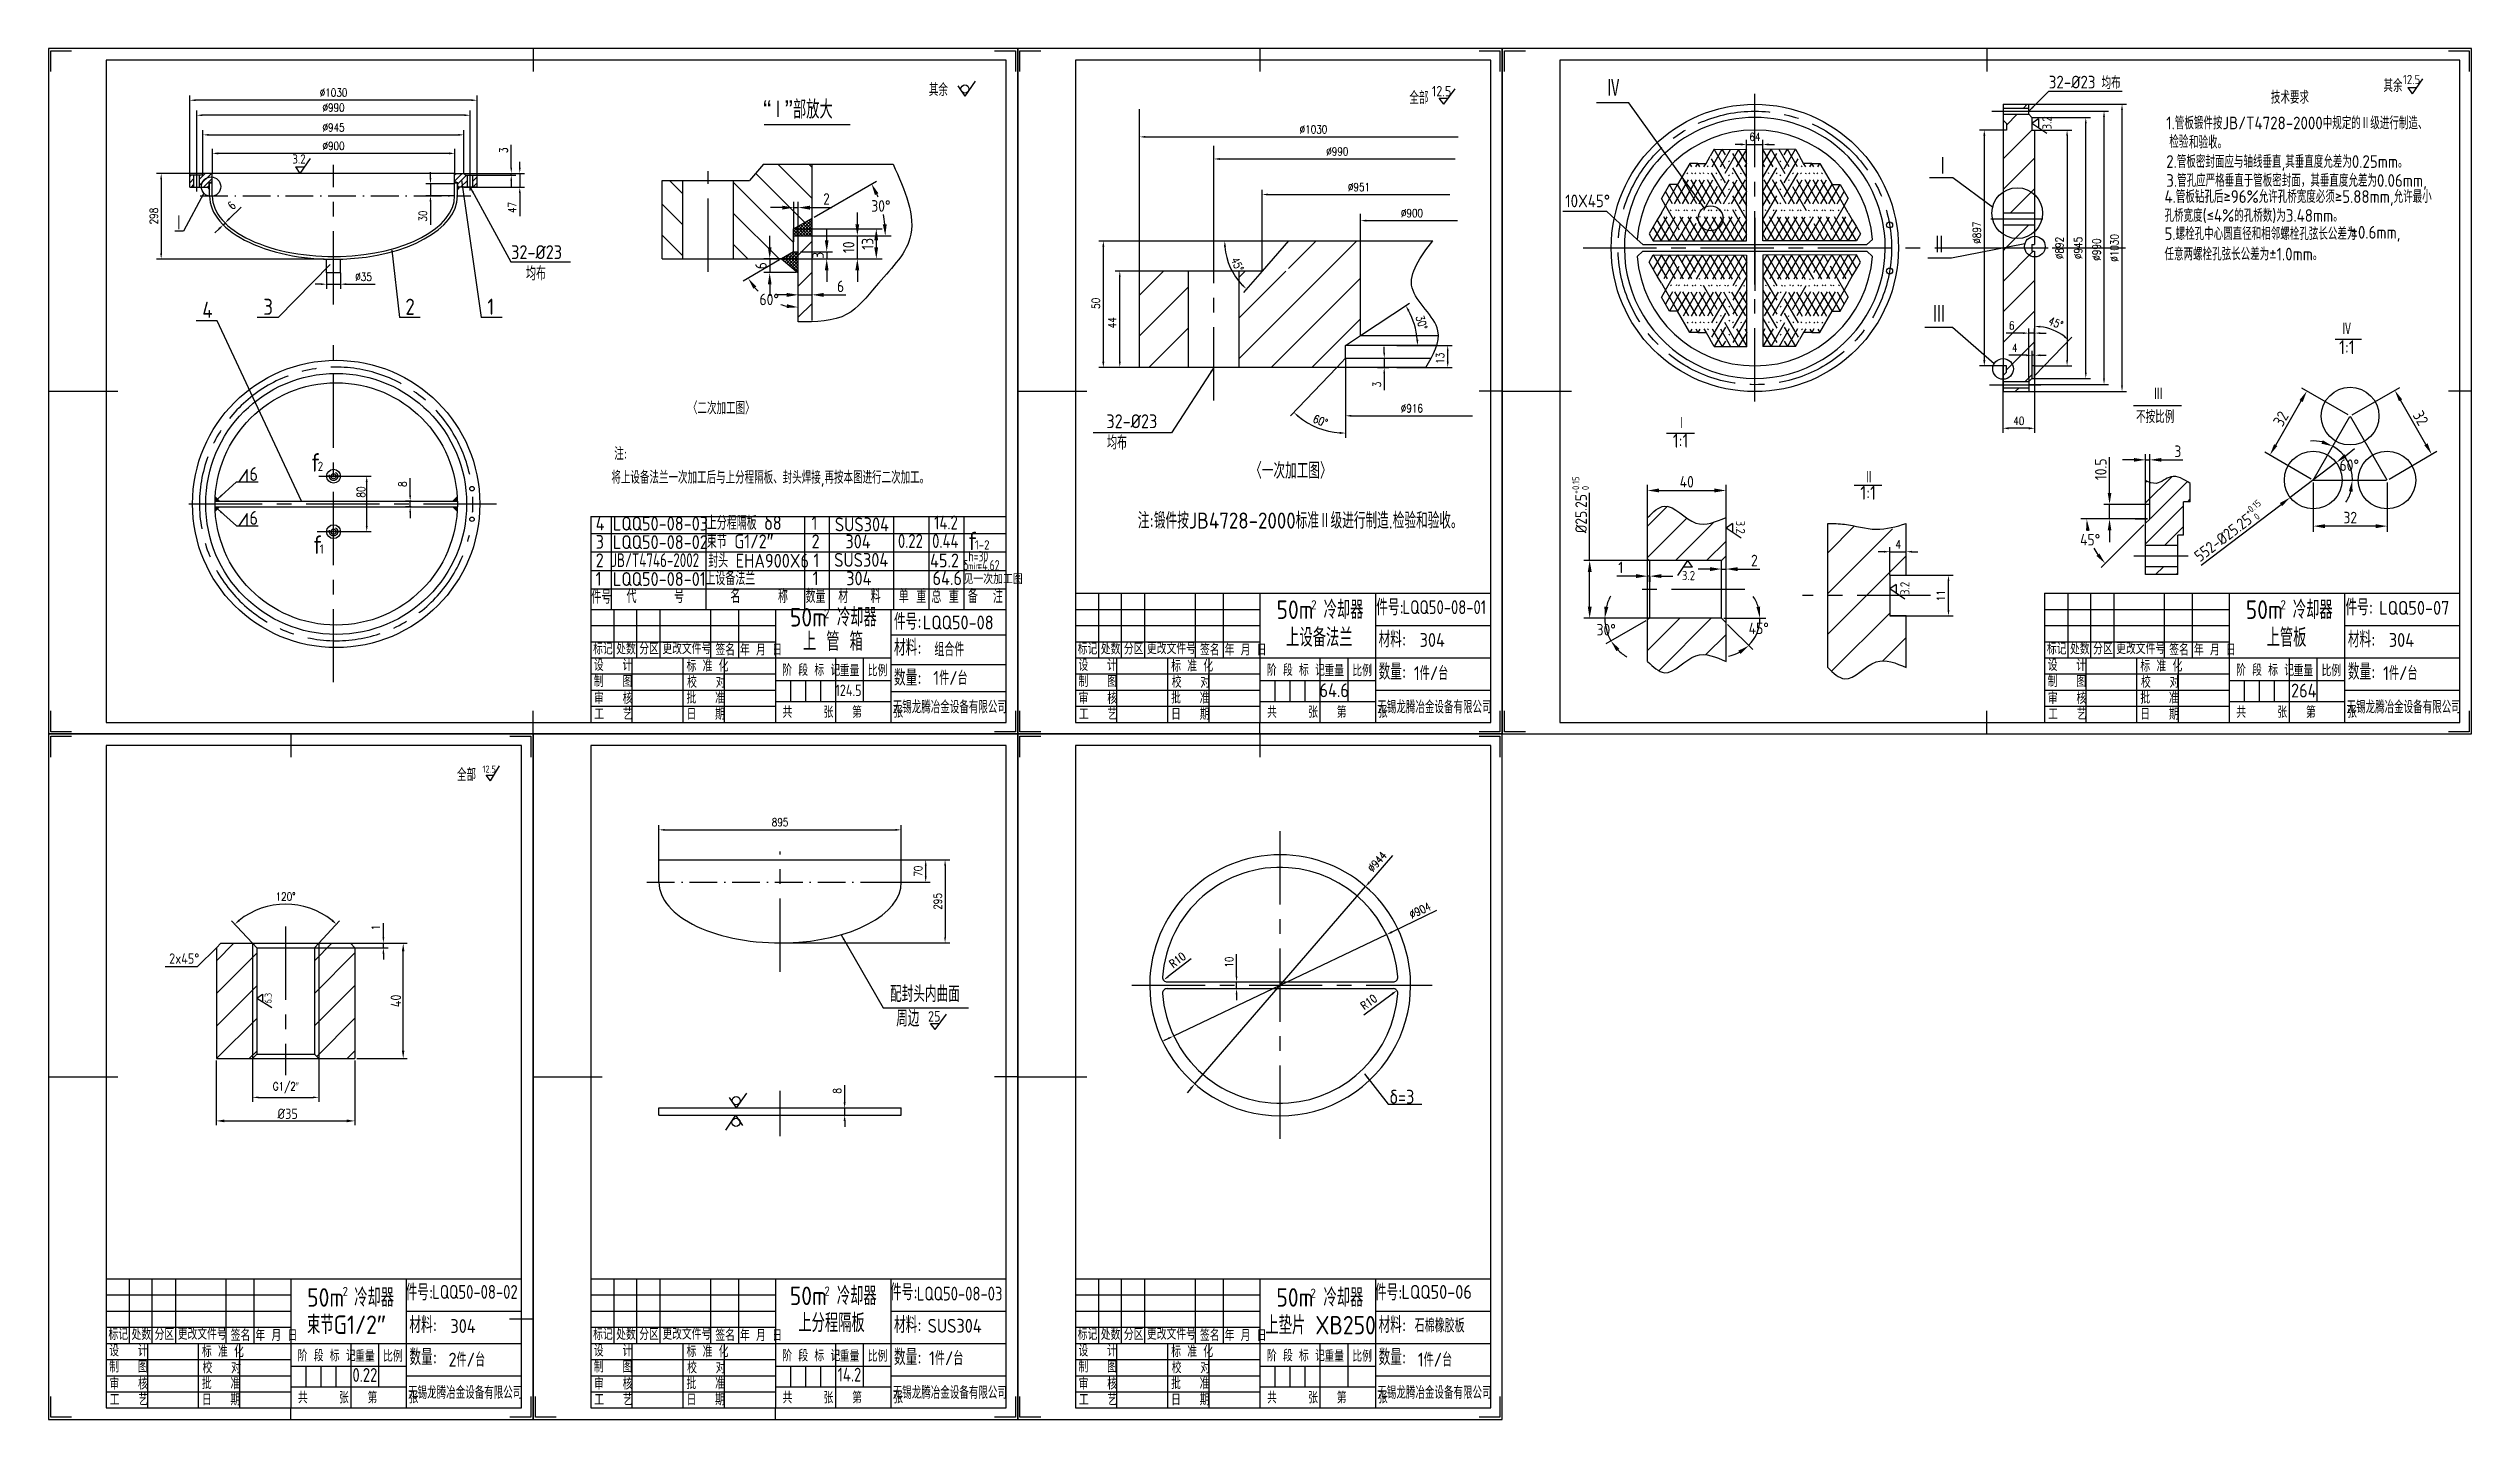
# Paper-space layout '布局1' of a CAD drawing. Extents: x 1187 to 4862, y -125 to 1349.
# Drawn here: x 2685 to 3735, y -125 to 469 of the extents above; entities that cross this region are included whole.
import ezdxf

# ---------------------------------------------------------------- set-up
doc = ezdxf.new("R2010")
doc.units = 0
doc.header["$MEASUREMENT"] = 0
for name, pattern in [('ACAD_ISO10W100', [18.5, 12, -3, 0.5, -3]), ('CENTER', [50.8, 31.75, -6.35, 6.35, -6.35]), ('HIDDEN', [9.525, 6.35, -3.175])]:
    doc.linetypes.add(name, pattern=pattern)
doc.layers.get('DEFPOINTS').update_dxf_attribs({"linetype": 'CONTINUOUS'})
for name, color, linetype in [('一般注释', 5, 'CONTINUOUS'), ('中心线', 1, 'CENTER'), ('单点划线', 6, 'ACAD_ISO10W100'), ('可见轮廓线', 7, 'CONTINUOUS'), ('图框_外框线', 7, 'CONTINUOUS'), ('图框_标题栏文字', 6, 'CONTINUOUS'), ('填充剖面线', 3, 'CONTINUOUS'), ('尺寸标注', 5, 'CONTINUOUS'), ('细实线', 2, 'CONTINUOUS'), ('虚线', 4, 'HIDDEN')]:
    doc.layers.add(name, color=color, linetype=linetype)
doc.layers.add('图框_内框线', color=5, linetype='CONTINUOUS', lineweight=30)
doc.layers.add('图框_角线', color=5, linetype='CONTINUOUS', lineweight=30)
doc.styles.add('GK', font='gbenor.shx', dxfattribs={"height": 10})
doc.styles.add('TH_GBDIM', font='romans.shx', dxfattribs={"width": 0.8, "bigfont": 'gbcbig.shx'})
doc.styles.add('件号及接点字头', font='gbenor.shx', dxfattribs={"height": 7, "bigfont": 'gbcbig.shx'})
doc.styles.add('工程字', font='gbenor.shx', dxfattribs={"bigfont": 'gbcbig.shx'})
doc.styles.add('总图名称', font='gbenor.shx', dxfattribs={"height": 8, "bigfont": 'gbcbig.shx'})
doc.styles.add('管口名称', font='gbenor.shx', dxfattribs={"height": 10, "bigfont": 'gbcbig.shx'})
doc.dimstyles.new('GB-35', dxfattribs={"dimtxt": 3.5, "dimasz": 3.5, "dimexe": 1.75, "dimexo": 0.875, "dimgap": 0.875, "dimtad": 1, "dimdsep": 46, "dimtxsty": '工程字', "dimcen": 3.5, "dimadec": 0, "dimazin": 0, "dimtfac": 0.7, "dimtmove": 0, "dimatfit": 3, "dimfxl": 0, "dimtzin": 0, "dimarcsym": 0})
doc.dimstyles.new('GB-5', dxfattribs={"dimtxt": 5, "dimasz": 5, "dimexe": 2.5, "dimexo": 1, "dimgap": 1.25, "dimtad": 1, "dimdsep": 46, "dimtxsty": '工程字', "dimcen": 5, "dimadec": 0, "dimazin": 0, "dimtfac": 0.7, "dimtix": 1, "dimtmove": 0, "dimatfit": 3, "dimfxl": 0, "dimtzin": 0, "dimarcsym": 0})
doc.dimstyles.new('GB-5$2', dxfattribs={"dimtxt": 5, "dimasz": 5, "dimexe": 2.5, "dimexo": 1, "dimgap": 1.25, "dimtad": 1, "dimtih": 1, "dimtoh": 1, "dimdsep": 46, "dimtxsty": '工程字', "dimcen": 5, "dimazin": 0, "dimtfac": 0.7, "dimtix": 1, "dimtmove": 0, "dimatfit": 3, "dimfxl": 0, "dimtzin": 0, "dimarcsym": 0})
doc.dimstyles.new('TH_GBDIM', dxfattribs={"dimtxt": 3.5, "dimasz": 2.5, "dimexe": 2, "dimexo": 0, "dimgap": 1.5, "dimtad": 1, "dimdec": 1, "dimzin": 0, "dimdsep": 46, "dimtxsty": 'TH_GBDIM', "dimcen": 2.5, "dimclrd": 130, "dimclre": 130, "dimclrt": 3, "dimadec": 0, "dimazin": 0, "dimtfac": 0.714286, "dimtdec": 1, "dimtmove": 0, "dimatfit": 3, "dimfxl": 0, "dimtolj": 1, "dimtzin": 0, "dimlwd": -1, "dimlwe": -1, "dimarcsym": 0})
pattern_1 = [(135, (3206.9251, -16.0921), (-0.6735192, -0.6735192), []), (225, (3206.9251, -16.0921), (0.6735192, -0.6735192), [])]

psp = doc.layouts.new('布局1')

# ---------------------------------------------------------------- texts
at = {"layer": '一般注释'}
for s, height, style, p in [('其余', 5.5, '工程字', (3066.484, 448.386)), ('12.5', 4.5, '工程字', (3284.423, 448.273)), ('Ⅳ', 8.25, '工程字', (3360.027, 447.727)), ('32-%%C23', 5.5, '工程字', (3551.757, 451.718)), ('均布', 5.5, '工程字', (3574.641, 451.413)), ('其余', 5.5, '工程字', (3696.796, 450.184)), ('“Ⅰ”部放大', 8, '工程字', (2994.648, 438.591)), ('全部', 5.5, '工程字', (3274.68, 444.897)), ('技术要求', 5.5, '工程字', (3648.016, 445.095)), ('1.管板锻件按JB/T4728-2000中规定的Ⅱ级进行制造、', 5.5, '工程字', (3602.673, 433.995)), ('检验', 5.5, '工程字', (3603.994, 425.913)), ('和验收。', 5.5, '工程字', (3612.529, 425.67)), ('Ⅰ', 8.25, '工程字', (3502.875, 413.949)), ('2.管板密封面应与轴线垂直,其垂直度允差为0.25mm。', 5.5, '工程字', (3602.673, 417.282)), ('3.管孔应严格垂直于管板密封面，其垂直度允差为0.06mm,', 5.5, '工程字', (3602.673, 409.084)), ('10X45%%D', 5.5, '工程字', (3342.232, 400.219)), ('孔桥宽度(≤4%的孔桥数)为3.48mm。', 5.5, '工程字', (3601.914, 393.912)), ('4.管板钻孔后≥96%允许孔桥宽度必须≥5.88mm,允许最小', 5.5, '工程字', (3601.914, 402.111)), ('Ⅰ', 7, '件号及接点字头', (2738.913, 389.963)), ('5.螺栓孔中心圆直径和相邻螺栓孔弦长公差为', 5.5, '工程字', (3601.914, 386.029)), ('%%P0.6mm,', 5.5, '工程字', (3682.551, 386.621)), ('32-%%C23', 6, '工程字', (2885.435, 377.786)), ('Ⅱ', 8.25, '工程字', (3501.34, 379.856)), ('任意两螺栓孔弦长公差为%%P1.0mm。', 5.5, '工程字', (3601.914, 377.2)), ('均布', 6, '工程字', (2891.901, 368.56)), ('4', 7, '件号及接点字头', (2751.63, 352.278)), ('3', 7, '件号及接点字头', (2778.065, 353.623)), ('2', 7, '件号及接点字头', (2839.639, 353.623)), ('1', 7, '件号及接点字头', (2875.129, 353.623)), ('Ⅲ', 8.25, '工程字', (3501.233, 349.835)), ('Ⅳ', 5.5, '工程字', (3678.742, 344.807)), ('〈二次加工图〉', 5.5, '工程字', (2962.071, 310.486)), ('Ⅲ', 5.5, '工程字', (3597.149, 316.698)), ('32-%%C23', 6, '工程字', (3143.376, 304.514)), ('Ⅰ', 5.5, '工程字', (3390.466, 304.031)), ('不按比例', 5.5, '工程字', (3589.626, 306.713)), ('注:', 5.5, '工程字', (2930.133, 290.736)), ('均布', 6, '工程字', (3143.675, 295.287)), ('6', 6, '工程字', (2772.044, 281.674)), ('将上设备法兰一次加工后与上分程隔板、封头焊接,再按本图进行二次加工。', 5.5, '工程字', (2928.884, 280.449)), ('〈一次加工图〉', 7, '工程字', (3205.706, 282.595)), ('Ⅱ', 5.5, '工程字', (3471.678, 280.589)), ('6', 6, '工程字', (2772.044, 262.648)), ('4', 6, '工程字', (2922.086, 260.254)), ('LQQ50-08-03', 6, '工程字', (2929.539, 260.164)), ('上分程隔板 δ8', 6, '工程字', (2970.247, 260.475)), ('1', 6, '工程字', (3015.642, 260.475)), ('SUS304', 6, '工程字', (3025.737, 259.841)), ('注:锻件按JB4728-2000标准Ⅱ级进行制造.检验和验收。', 7, '工程字', (3157.012, 260.988)), ('3', 6, '工程字', (2922.086, 252.254)), ('LQQ50-08-02', 6, '工程字', (2929.539, 252.164)), ('束节 G1/2″', 6, '工程字', (2970.247, 252.475)), ('2', 6, '工程字', (3015.642, 252.475)), ('304', 6, '工程字', (3030.3, 252.44)), ('1', 6, '工程字', (2922.086, 236.254)), ('2', 6, '工程字', (2922.086, 244.254)), ('LQQ50-08-01', 6, '工程字', (2929.539, 236.164)), ('上设备法兰', 6, '工程字', (2969.625, 236.515)), ('封头 EHA900X6', 6, '工程字', (2970.859, 244.094)), ('1', 6, '工程字', (3016.119, 236.515)), ('1', 6, '工程字', (3016.437, 244.278)), ('SUS304', 6, '工程字', (3025.44, 244.462)), ('304', 6, '工程字', (3030.656, 236.462)), ('45.2', 6, '工程字', (3066.973, 244.208)), ('64.6', 6, '工程字', (3068.055, 236.551)), ('min', 3, '工程字', (3083.4, 243.285)), ('件号', 6, '工程字', (2920.214, 228.45)), ('代     号', 6, '工程字', (2935.468, 228.726)), ('名     称', 6, '工程字', (2980.492, 228.726)), ('数量', 6, '工程字', (3013.041, 228.726)), ('材   料', 6, '工程字', (3027.196, 228.726)), ('单 重', 6, '工程字', (3053.441, 228.726)), ('总 重', 6, '工程字', (3067.57, 228.726)), ('备  注', 6, '工程字', (3083.391, 228.726)), ('50m 冷却器', 8, '总图名称', (3006.251, 218.596)), ('2', 4, '工程字', (3021.008, 222.167)), ('LQQ50-08', 6, '工程字', (3063.848, 217.34)), ('50m 冷却器', 8, '总图名称', (3217.118, 221.89)), ('2', 4, '工程字', (3232.135, 225.993)), ('50m 冷却器', 8, '总图名称', (3637.118, 221.89)), ('2', 4, '工程字', (3652.162, 225.993)), ('LQQ50-07', 6, '工程字', (3694.957, 223.669)), ('上 管 箱', 8, '总图名称', (3011.919, 208.065)), ('组合件', 6, '工程字', (3068.859, 205.68)), ('上设备法兰', 8, '总图名称', (3221.277, 209.855)), ('304', 6, '工程字', (3279.135, 209.764)), ('上管板', 8, '总图名称', (3646.145, 209.782)), ('304', 6, '工程字', (3699.135, 209.764)), ('1件/台', 6, '工程字', (3068.374, 193.307)), ('1件/台', 6, '工程字', (3276.635, 195.363)), ('1件/台', 6, '工程字', (3696.635, 195.363)), ('64.6', 6, '工程字', (3235.741, 187.971)), ('264', 6, '工程字', (3656.743, 187.842)), ('全部', 5.5, '工程字', (2861.981, 151.644)), ('12.5', 3, '工程字', (2873.004, 155.334)), ('2x45%%D', 4.5, '工程字', (2737.257, 72.481)), ('配封头内曲面', 7, '工程字', (3049.632, 55.891)), ('周边', 7, '工程字', (3052.303, 45.289)), ('25', 4.5, '工程字', (3066.099, 47.454)), ('δ=3', 6, '工程字', (3266.059, 11.865)), ('50m 冷却器', 8, '总图名称', (2797.058, -76.077)), ('2', 4, '工程字', (2812.403, -71.512)), ('50m 冷却器', 8, '总图名称', (3006.204, -75.382)), ('2', 4, '工程字', (3021.197, -71.326)), ('50m 冷却器', 8, '总图名称', (3217.058, -76.077)), ('2', 4, '工程字', (3231.823, -72.242)), ('LQQ50-06', 6, '工程字', (3271.252, -72.689)), ('束节G1/2″', 8, '总图名称', (2797.011, -87.907)), ('304', 6, '工程字', (2859.145, -87.475)), ('上分程隔板', 8, '总图名称', (3009.878, -87.106)), ('SUS304', 6, '工程字', (3065.933, -87.362)), ('上垫片 XB250', 8, '总图名称', (3212.297, -88.1)), ('石棉橡胶板', 6, '工程字', (3277.016, -87.262)), ('2件/台', 6, '工程字', (2858.327, -102.041)), ('1件/台', 6, '工程字', (3066.532, -101.431)), ('1件/台', 6, '工程字', (3278.327, -102.041))]:
    psp.add_text(s, height=height, dxfattribs=dict(at, style=style)).set_placement(p)
at = {"layer": '一般注释', "style": '工程字'}
for s, height, width, p in [('14.2', 6, 0.9, (3068.752, 260.62)), ('0.22', 6, 0.9, (3053.068, 252.62)), ('0.44', 6, 0.9, (3067.888, 252.62)), ('JB/T4746-2002', 6, 0.8, (2928.85, 244.34)), ('见一次加工图', 4.5, 0.95, (3081.487, 236.967)), ('δ  =4.62', 4.5, 0.8, (3081.368, 242.877)), ('h=30', 4.5, 0.8, (3083.598, 246.755)), ('LQQ50-08-01', 6, 0.9, (3271.734, 223.962)), ('124.5', 5, 0.9, (3025.958, 188.43)), ('LQQ50-08-02', 6, 0.9, (2851.252, -72.689)), ('LQQ50-08-03', 6, 0.9, (3061.221, -73.425)), ('0.22', 6, 0.9, (2816.677, -108.669)), ('14.2', 6, 0.9, (3026.926, -108.515))]:
    psp.add_text(s, height=height, dxfattribs=dict(at, width=width)).set_placement(p)
psp.add_text('6.3', height=3, rotation=90, dxfattribs=at).set_placement((2781.659, 55.315))
at = {"layer": '一般注释', "color": 5, "char_height": 3.5, "attachment_point": 5, "style": 'TH_GBDIM'}
for s, insert in [('%%C1030', (3233.129, 433.961)), ('%%C900', (3275.806, 397.695)), ('%%C916', (3275.755, 313.122))]:
    psp.add_mtext(s, dxfattribs=dict(at, insert=insert))
at = {"layer": '可见轮廓线', "style": '工程字'}
for p in [(3050.793, 180.963), (3260.793, 180.963), (3680.793, 180.963), (2840.793, -116.037), (3050.793, -116.037), (3260.793, -116.037)]:
    psp.add_text('无锡龙腾冶金设备有限公司', height=5.5, dxfattribs=at).set_placement(p)
at = {"layer": '可见轮廓线', "color": 5, "char_height": 3.5, "attachment_point": 5, "style": 'TH_GBDIM'}
for s, insert in [('%%C990', (3243.467, 424.394)), ('%%C951', (3252.838, 408.991))]:
    psp.add_mtext(s, dxfattribs=dict(at, insert=insert))
at = {"layer": '图框_标题栏文字', "style": '工程字'}
for s, height, p in [('件号:', 7, (3260.322, 223.427)), ('件号:', 7, (3680.322, 223.427)), ('件号:', 7, (3051.367, 217.21)), ('标记', 5, (2920.959, 206.465)), ('处数', 5, (2930.959, 206.465)), ('分区', 5, (2940.959, 206.465)), ('更改文件号', 5, (2950.959, 206.613)), ('签名', 5, (2973.959, 206.026)), ('年 月 日', 5, (2984.633, 206.026)), ('材料:', 7, (3051.367, 205.967)), ('标记', 5, (3130.959, 206.465)), ('处数', 5, (3140.959, 206.465)), ('分区', 5, (3150.959, 206.465)), ('更改文件号', 5, (3160.959, 206.613)), ('签名', 5, (3183.959, 206.026)), ('年 月 日', 5, (3194.633, 206.026)), ('材料:', 7, (3261.367, 209.537)), ('标记', 5, (3550.959, 206.465)), ('处数', 5, (3560.959, 206.465)), ('分区', 5, (3570.959, 206.465)), ('更改文件号', 5, (3580.959, 206.613)), ('签名', 5, (3603.959, 206.026)), ('年 月 日', 5, (3614.633, 206.026)), ('材料:', 7, (3681.367, 209.537)), ('设   计', 5, (2921.294, 199.374)), ('标 准 化', 5, (2961.459, 199.026)), ('阶 段 标 记', 5, (3002.932, 197.226)), ('重量', 5, (3027.85, 197.026)), ('比例', 5, (3039.959, 197.026)), ('数量:', 7, (3051.367, 192.917)), ('设   计', 5, (3131.294, 199.374)), ('标 准 化', 5, (3171.459, 199.026)), ('阶 段 标 记', 5, (3212.932, 197.226)), ('重量', 5, (3237.85, 197.026)), ('比例', 5, (3249.959, 197.026)), ('数量:', 7, (3261.367, 195.537)), ('设   计', 5, (3551.294, 199.374)), ('标 准 化', 5, (3591.459, 199.026)), ('阶 段 标 记', 5, (3632.932, 197.226)), ('重量', 5, (3657.85, 197.026)), ('比例', 5, (3669.959, 197.026)), ('数量:', 7, (3681.367, 195.537)), ('制   图', 5, (2921.294, 192.374)), ('审   核', 5, (2921.384, 185.009)), ('批   准', 5, (2961.429, 185.174)), ('校   对', 5, (2961.725, 192.026)), ('制   图', 5, (3131.294, 192.374)), ('审   核', 5, (3131.384, 185.009)), ('批   准', 5, (3171.429, 185.174)), ('校   对', 5, (3171.725, 192.026)), ('制   图', 5, (3551.294, 192.374)), ('审   核', 5, (3551.384, 185.009)), ('批   准', 5, (3591.429, 185.174)), ('校   对', 5, (3591.725, 192.026)), ('工   艺', 5, (2921.499, 178.174)), ('日   期', 5, (2961.429, 178.174)), ('共     张   第     张', 5, (3003.033, 179.026)), ('工   艺', 5, (3131.499, 178.174)), ('日   期', 5, (3171.429, 178.174)), ('共     张   第     张', 5, (3213.033, 179.026)), ('工   艺', 5, (3551.499, 178.174)), ('日   期', 5, (3591.429, 178.174)), ('共     张   第     张', 5, (3633.033, 179.026)), ('件号:', 7, (2839.741, -73.367)), ('件号:', 7, (3049.643, -73.291)), ('件号:', 7, (3259.741, -73.367)), ('材料:', 7, (2841.367, -87.463)), ('材料:', 7, (3051.367, -87.463)), ('材料:', 7, (3261.367, -87.463)), ('标记', 5, (2710.959, -90.535)), ('设   计', 5, (2711.294, -97.626)), ('处数', 5, (2720.959, -90.535)), ('分区', 5, (2730.959, -90.535)), ('更改文件号', 5, (2740.959, -90.387)), ('标 准 化', 5, (2751.459, -97.974)), ('签名', 5, (2763.959, -90.974)), ('年 月 日', 5, (2774.633, -90.974)), ('阶 段 标 记', 5, (2792.932, -99.774)), ('重量', 5, (2817.85, -99.974)), ('比例', 5, (2829.959, -99.974)), ('数量:', 7, (2841.367, -101.463)), ('标记', 5, (2920.959, -90.535)), ('设   计', 5, (2921.294, -97.626)), ('处数', 5, (2930.959, -90.535)), ('分区', 5, (2940.959, -90.535)), ('更改文件号', 5, (2950.959, -90.387)), ('标 准 化', 5, (2961.459, -97.974)), ('签名', 5, (2973.959, -90.974)), ('年 月 日', 5, (2984.633, -90.974)), ('阶 段 标 记', 5, (3002.932, -99.774)), ('重量', 5, (3027.85, -99.974)), ('比例', 5, (3039.959, -99.974)), ('数量:', 7, (3051.367, -101.463)), ('标记', 5, (3130.959, -90.535)), ('设   计', 5, (3131.294, -97.626)), ('处数', 5, (3140.959, -90.535)), ('分区', 5, (3150.959, -90.535)), ('更改文件号', 5, (3160.959, -90.387)), ('标 准 化', 5, (3171.459, -97.974)), ('签名', 5, (3183.959, -90.974)), ('年 月 日', 5, (3194.633, -90.974)), ('阶 段 标 记', 5, (3212.932, -99.774)), ('重量', 5, (3237.85, -99.974)), ('比例', 5, (3249.959, -99.974)), ('数量:', 7, (3261.367, -101.463)), ('制   图', 5, (2711.294, -104.626)), ('校   对', 5, (2751.725, -104.974)), ('制   图', 5, (2921.294, -104.626)), ('校   对', 5, (2961.725, -104.974)), ('制   图', 5, (3131.294, -104.626)), ('校   对', 5, (3171.725, -104.974)), ('审   核', 5, (2711.384, -111.991)), ('工   艺', 5, (2711.499, -118.826)), ('批   准', 5, (2751.429, -111.826)), ('日   期', 5, (2751.429, -118.826)), ('共     张   第     张', 5, (2793.033, -117.974)), ('审   核', 5, (2921.384, -111.991)), ('工   艺', 5, (2921.499, -118.826)), ('批   准', 5, (2961.429, -111.826)), ('日   期', 5, (2961.429, -118.826)), ('共     张   第     张', 5, (3003.033, -117.974)), ('审   核', 5, (3131.384, -111.991)), ('工   艺', 5, (3131.499, -118.826)), ('批   准', 5, (3171.429, -111.826)), ('日   期', 5, (3171.429, -118.826)), ('共     张   第     张', 5, (3213.033, -117.974))]:
    psp.add_text(s, height=height, dxfattribs=at).set_placement(p)
at = {"layer": '尺寸标注'}
for s, height, style, p in [('12.5', 4, 'GK', (3705.226, 453.585)), ('3.2', 4, 'GK', (2790.67, 419.154)), ('1:1', 6, 'GK', (3677.57, 336.622)), ('1:1', 6, 'GK', (3388.825, 296.087)), ('f', 8, '管口名称', (2798.528, 285.691)), ('2', 4, '管口名称', (2801.671, 285.994)), ('1:1', 6, 'GK', (3470.087, 273.538)), ('f', 8, '管口名称', (2799.422, 250.054)), ('1', 4, '管口名称', (2802.506, 250.163)), ('f', 8, '管口名称', (3083.256, 251.654)), ('1-2', 4, '管口名称', (3086.399, 251.958)), ('3.2', 4, 'GK', (3392.778, 238.662))]:
    psp.add_text(s, height=height, dxfattribs=dict(at, style=style)).set_placement(p)
at = {"layer": '尺寸标注', "style": 'GK'}
for s, height, rotation, p in [('3.2', 4, 90, (3552.958, 433.934)), ('+0.15', 3, 90, (3348.296, 275.964)), ('0', 3, 90, (3352.48, 277.701)), ('+0.15', 3, 39.23924, (3638.153, 266.658)), ('3.2', 4, 270, (3416.179, 264.488)), ('0', 3, 39.23924, (3642.145, 264.516)), ('3.2', 4, 90, (3491.404, 232.25))]:
    psp.add_text(s, height=height, rotation=rotation, dxfattribs=at).set_placement(p)
at = {"layer": '尺寸标注', "color": 5, "insert": (2820.404, 276.864), "char_height": 3.5, "attachment_point": 5, "rotation": 90, "style": 'TH_GBDIM'}
psp.add_mtext('\\A1;80', dxfattribs=at)

# ---------------------------------------------------------------- blocks, each defined once
blk = doc.blocks.new('*D67')
at = {"layer": 'DEFPOINTS', "color": 0}
for p in [(2997.5, 371.9), (3009.9, 377.9), (3009.9, 371.9)]:
    blk.add_point(p, dxfattribs=at)
at = {"layer": '尺寸标注', "color": 0, "lineweight": -2}
for p, q in [((2997.5, 382.9), (2997.5, 387.9)), ((3008.9, 377.9), (2995, 377.9)), ((3008.9, 371.9), (2995, 371.9)), ((2997.5, 377.9), (2997.5, 371.9)), ((2997.5, 366.9), (2997.5, 361.9))]:
    blk.add_line(p, q, dxfattribs=at)
at = {"layer": '尺寸标注', "color": 0}
for points in [[(2996.7, 382.9), (2998.3, 382.9), (2997.5, 377.9)], [(2996.7, 366.9), (2998.3, 366.9), (2997.5, 371.9)]]:
    blk.add_solid(points, dxfattribs=at)
at = {"layer": '尺寸标注', "color": 0, "insert": (2993.7, 374.9), "char_height": 5, "attachment_point": 5, "rotation": 90, "style": '工程字'}
blk.add_mtext('6', dxfattribs=at)
blk = doc.blocks.new('*D66')
at = {"layer": 'DEFPOINTS', "color": 0}
for p in [(3007.9, 400.1), (3007.9, 384.3), (3009.9, 384.3)]:
    blk.add_point(p, dxfattribs=at)
at = {"layer": '尺寸标注', "color": 0, "lineweight": -2}
for p, q in [((3002.9, 400.1), (2997.9, 400.1)), ((3007.9, 385.3), (3007.9, 402.6)), ((3007.9, 400.1), (3009.9, 400.1)), ((3009.9, 385.3), (3009.9, 402.6)), ((3014.9, 400.1), (3024.4, 400.1))]:
    blk.add_line(p, q, dxfattribs=at)
at = {"layer": '尺寸标注', "color": 0}
for points in [[(3002.9, 400.9), (3002.9, 399.2), (3007.9, 400.1)], [(3014.9, 400.9), (3014.9, 399.2), (3009.9, 400.1)]]:
    blk.add_solid(points, dxfattribs=at)
at = {"layer": '尺寸标注', "color": 0, "insert": (3022.1, 403.8), "char_height": 5, "attachment_point": 5, "style": '工程字'}
blk.add_mtext('2', dxfattribs=at)
blk = doc.blocks.new('*D65')
at = {"layer": 'DEFPOINTS', "color": 0}
for p in [(3007.9, 380.9), (3009.9, 387.9), (3002.7, 377.9), (2993.7, 362.8), (3009.9, 350.5)]:
    blk.add_point(p, dxfattribs=at)
at = {"layer": '尺寸标注', "color": 0, "lineweight": -2}
blk.add_line((3001.8, 377.4), (2986, 368.2), dxfattribs=at)
for start, end in [(221.4292, 225.9026), (252.2948, 258.5708)]:
    blk.add_arc((3009.9, 382), 25.1, start, end, dxfattribs=at)
at = {"layer": '尺寸标注', "color": 0}
for points in [[(2990.4, 364.9), (2991.7, 365.9), (2988.1, 369.5)], [(3005, 358.2), (3004.8, 356.6), (3009.9, 356.9)]]:
    blk.add_solid(points, dxfattribs=at)
at = {"layer": '尺寸标注', "color": 0, "insert": (2997.3, 360.3), "char_height": 5, "attachment_point": 5, "style": '工程字'}
blk.add_mtext('60%%d', dxfattribs=at)
blk = doc.blocks.new('*D64')
at = {"layer": 'DEFPOINTS', "color": 0}
for p in [(3009.9, 362.3), (3009.9, 359.1), (3015.9, 359.1)]:
    blk.add_point(p, dxfattribs=at)
at = {"layer": '尺寸标注', "color": 0, "lineweight": -2}
for p, q in [((3004.9, 362.3), (2999.9, 362.3)), ((3009.9, 360.1), (3009.9, 364.8)), ((3009.9, 362.3), (3015.9, 362.3)), ((3015.9, 360.1), (3015.9, 364.8)), ((3020.9, 362.3), (3030.5, 362.3))]:
    blk.add_line(p, q, dxfattribs=at)
at = {"layer": '尺寸标注', "color": 0}
for points in [[(3004.9, 363.1), (3004.9, 361.4), (3009.9, 362.3)], [(3020.9, 363.1), (3020.9, 361.4), (3015.9, 362.3)]]:
    blk.add_solid(points, dxfattribs=at)
at = {"layer": '尺寸标注', "color": 0, "insert": (3028.2, 366), "char_height": 5, "attachment_point": 5, "style": '工程字'}
blk.add_mtext('6', dxfattribs=at)
blk = doc.blocks.new('*D63')
at = {"layer": 'DEFPOINTS', "color": 0}
for p in [(3007.9, 390.9), (3015.9, 395.5), (3047, 395.7), (3007.9, 387.9), (3015.9, 387.9)]:
    blk.add_point(p, dxfattribs=at)
at = {"layer": '尺寸标注', "color": 0, "lineweight": -2}
for p, q in [((3016.7, 396), (3043.8, 411.6)), ((3016.9, 387.9), (3050.1, 387.9))]:
    blk.add_line(p, q, dxfattribs=at)
for start, end in [(21.7869, 23.6283), (6.3717, 11.7963)]:
    blk.add_arc((3002.7, 387.9), 45, start, end, dxfattribs=at)
at = {"layer": '尺寸标注', "color": 0}
for points in [[(3043.1, 405.5), (3044.6, 406.3), (3041.6, 410.4)], [(3048.2, 392.9), (3046.5, 392.8), (3047.6, 387.9)]]:
    blk.add_solid(points, dxfattribs=at)
at = {"layer": '尺寸标注', "color": 0, "insert": (3045.7, 400.8), "char_height": 5, "attachment_point": 5, "style": '工程字'}
blk.add_mtext('30%%D', dxfattribs=at)
blk = doc.blocks.new('*D62')
at = {"layer": 'DEFPOINTS', "color": 0}
for p in [(3009.9, 380.9), (3009.9, 377.9), (3022.2, 377.9)]:
    blk.add_point(p, dxfattribs=at)
at = {"layer": '尺寸标注', "color": 0, "lineweight": -2}
for p, q in [((3022.2, 385.9), (3022.2, 390.9)), ((3010.9, 380.9), (3024.7, 380.9)), ((3022.2, 380.9), (3022.2, 377.9)), ((3010.9, 377.9), (3024.7, 377.9)), ((3022.2, 372.9), (3022.2, 367.9))]:
    blk.add_line(p, q, dxfattribs=at)
at = {"layer": '尺寸标注', "color": 0}
for points in [[(3021.4, 385.9), (3023, 385.9), (3022.2, 380.9)], [(3021.4, 372.9), (3023, 372.9), (3022.2, 377.9)]]:
    blk.add_solid(points, dxfattribs=at)
at = {"layer": '尺寸标注', "color": 0, "insert": (3018.4, 379.4), "char_height": 5, "attachment_point": 5, "rotation": 90, "style": '工程字'}
blk.add_mtext('3', dxfattribs=at)
blk = doc.blocks.new('*D61')
at = {"layer": 'DEFPOINTS', "color": 0}
for p in [(3009.9, 387.9), (3035.5, 387.9), (3009.9, 377.9)]:
    blk.add_point(p, dxfattribs=at)
at = {"layer": '尺寸标注', "color": 0, "lineweight": -2}
for p, q in [((3035.5, 392.9), (3035.5, 397.9)), ((3010.9, 387.9), (3038, 387.9)), ((3035.5, 377.9), (3035.5, 387.9)), ((3010.9, 377.9), (3038, 377.9)), ((3035.5, 372.9), (3035.5, 367.9))]:
    blk.add_line(p, q, dxfattribs=at)
at = {"layer": '尺寸标注', "color": 0}
for points in [[(3034.6, 392.9), (3036.3, 392.9), (3035.5, 387.9)], [(3034.6, 372.9), (3036.3, 372.9), (3035.5, 377.9)]]:
    blk.add_solid(points, dxfattribs=at)
at = {"layer": '尺寸标注', "color": 0, "insert": (3031.7, 382.9), "char_height": 5, "attachment_point": 5, "rotation": 90, "style": '工程字'}
blk.add_mtext('10', dxfattribs=at)
blk = doc.blocks.new('*D60')
at = {"layer": 'DEFPOINTS', "color": 0}
for p in [(3007.9, 390.9), (3007.9, 377.9), (3043.7, 377.9)]:
    blk.add_point(p, dxfattribs=at)
at = {"layer": '尺寸标注', "color": 0, "lineweight": -2}
for p, q in [((3008.9, 390.9), (3046.2, 390.9)), ((3043.7, 385.9), (3043.7, 382.9)), ((3008.9, 377.9), (3046.2, 377.9))]:
    blk.add_line(p, q, dxfattribs=at)
at = {"layer": '尺寸标注', "color": 0}
for points in [[(3042.8, 385.9), (3044.5, 385.9), (3043.7, 390.9)], [(3042.8, 382.9), (3044.5, 382.9), (3043.7, 377.9)]]:
    blk.add_solid(points, dxfattribs=at)
at = {"layer": '尺寸标注', "color": 0, "insert": (3039.9, 384.4), "char_height": 5, "attachment_point": 5, "rotation": 90, "style": '工程字'}
blk.add_mtext('13', dxfattribs=at)
blk = doc.blocks.new('*D68')
at = {"layer": 'DEFPOINTS', "color": 0}
for p in [(2861, 423.6), (2756, 414.9), (2861, 414.9)]:
    blk.add_point(p, dxfattribs=at)
at = {"layer": '可见轮廓线', "color": 5}
for p, q in [((2756, 414.9), (2756, 425.6)), ((2758.5, 423.6), (2858.5, 423.6)), ((2861, 414.9), (2861, 425.6))]:
    blk.add_line(p, q, dxfattribs=at)
for points in [[(2758.5, 424), (2758.5, 423.1), (2756, 423.6)], [(2858.5, 424), (2858.5, 423.1), (2861, 423.6)]]:
    blk.add_solid(points, dxfattribs=at)
at = {"layer": '可见轮廓线', "color": 5, "insert": (2808.5, 426.8), "char_height": 3.5, "attachment_point": 5, "style": 'TH_GBDIM'}
blk.add_mtext('\\A1;%%C900', dxfattribs=at)
blk = doc.blocks.new('*D69')
at = {"layer": 'DEFPOINTS', "color": 0}
for p in [(2865, 431.6), (2751.9, 414.9), (2865, 414.9)]:
    blk.add_point(p, dxfattribs=at)
at = {"layer": '可见轮廓线', "color": 5}
for p, q in [((2751.9, 414.9), (2751.9, 433.6)), ((2754.4, 431.6), (2862.5, 431.6)), ((2865, 414.9), (2865, 433.6))]:
    blk.add_line(p, q, dxfattribs=at)
for points in [[(2754.4, 432), (2754.4, 431.2), (2751.9, 431.6)], [(2862.5, 432), (2862.5, 431.2), (2865, 431.6)]]:
    blk.add_solid(points, dxfattribs=at)
at = {"layer": '可见轮廓线', "color": 5, "insert": (2808.5, 434.8), "char_height": 3.5, "attachment_point": 5, "style": 'TH_GBDIM'}
blk.add_mtext('\\A1;%%C945', dxfattribs=at)
blk = doc.blocks.new('*D70')
at = {"layer": 'DEFPOINTS', "color": 0}
for p in [(2749.2, 440.1), (2749.2, 414.2), (2867.7, 414.2)]:
    blk.add_point(p, dxfattribs=at)
at = {"layer": '可见轮廓线', "color": 5}
for p, q in [((2749.2, 414.2), (2749.2, 442.1)), ((2867.7, 414.2), (2867.7, 442.1)), ((2865.2, 440.1), (2751.7, 440.1))]:
    blk.add_line(p, q, dxfattribs=at)
for points in [[(2751.7, 440.5), (2751.7, 439.7), (2749.2, 440.1)], [(2865.2, 440.5), (2865.2, 439.7), (2867.7, 440.1)]]:
    blk.add_solid(points, dxfattribs=at)
at = {"layer": '可见轮廓线', "color": 5, "insert": (2808.5, 443.4), "char_height": 3.5, "attachment_point": 5, "style": 'TH_GBDIM'}
blk.add_mtext('\\A1;%%C990', dxfattribs=at)
blk = doc.blocks.new('*D71')
at = {"layer": 'DEFPOINTS', "color": 0}
for p in [(2746.2, 446.6), (2746.2, 414.2), (2870.7, 414.2)]:
    blk.add_point(p, dxfattribs=at)
at = {"layer": '可见轮廓线', "color": 5}
for p, q in [((2746.2, 414.2), (2746.2, 448.6)), ((2868.2, 446.6), (2748.7, 446.6)), ((2870.7, 414.2), (2870.7, 448.6))]:
    blk.add_line(p, q, dxfattribs=at)
for points in [[(2748.7, 447), (2748.7, 446.2), (2746.2, 446.6)], [(2868.2, 447), (2868.2, 446.2), (2870.7, 446.6)]]:
    blk.add_solid(points, dxfattribs=at)
at = {"layer": '可见轮廓线', "color": 5, "insert": (2808.5, 449.9), "char_height": 3.5, "attachment_point": 5, "style": 'TH_GBDIM'}
blk.add_mtext('\\A1;%%C1030', dxfattribs=at)
blk = doc.blocks.new('*D72')
at = {"layer": 'DEFPOINTS', "color": 0}
for p in [(2841.7, 272.9), (2842.1, 272.9), (2842.1, 270.5)]:
    blk.add_point(p, dxfattribs=at)
at = {"layer": '单点划线', "color": 5}
for p, q in [((2841.7, 275.4), (2841.7, 282.8)), ((2842.1, 272.9), (2839.7, 272.9)), ((2842.1, 270.5), (2839.7, 270.5)), ((2841.7, 270.5), (2841.7, 272.9)), ((2841.7, 268), (2841.7, 265.5))]:
    blk.add_line(p, q, dxfattribs=at)
for points in [[(2841.3, 275.4), (2842.1, 275.4), (2841.7, 272.9)], [(2841.3, 268), (2842.1, 268), (2841.7, 270.5)]]:
    blk.add_solid(points, dxfattribs=at)
at = {"layer": '单点划线', "color": 5, "insert": (2838.4, 280.3), "char_height": 3.5, "attachment_point": 5, "rotation": 90, "style": 'TH_GBDIM'}
blk.add_mtext('\\A1;8', dxfattribs=at)
blk = doc.blocks.new('*D73')
at = {"layer": 'DEFPOINTS', "color": 0}
for p in [(2865, 414.9), (2865.7, 414.2), (2885.5, 414.9)]:
    blk.add_point(p, dxfattribs=at)
at = {"layer": '尺寸标注', "color": 5}
for p, q in [((2885.5, 417.4), (2885.5, 427.3)), ((2865, 414.9), (2887.5, 414.9)), ((2865.7, 414.2), (2887.5, 414.2)), ((2885.5, 414.2), (2885.5, 414.9)), ((2885.5, 411.7), (2885.5, 409.2))]:
    blk.add_line(p, q, dxfattribs=at)
for points in [[(2885.1, 417.4), (2885.9, 417.4), (2885.5, 414.9)], [(2885.1, 411.7), (2885.9, 411.7), (2885.5, 414.2)]]:
    blk.add_solid(points, dxfattribs=at)
at = {"layer": '尺寸标注', "color": 5, "insert": (2882.2, 424.9), "char_height": 3.5, "attachment_point": 5, "rotation": 90, "style": 'TH_GBDIM'}
blk.add_mtext('\\A1;3', dxfattribs=at)
blk = doc.blocks.new('*D74')
at = {"layer": 'DEFPOINTS', "color": 0}
for p in [(2865, 414.9), (2865, 408.9), (2889.2, 408.9)]:
    blk.add_point(p, dxfattribs=at)
at = {"layer": '尺寸标注', "color": 5}
for p, q in [((2865, 414.9), (2891.2, 414.9)), ((2889.2, 417.4), (2889.2, 419.9)), ((2889.2, 414.9), (2889.2, 408.9)), ((2865, 408.9), (2891.2, 408.9)), ((2889.2, 406.4), (2889.2, 396.4))]:
    blk.add_line(p, q, dxfattribs=at)
for points in [[(2888.8, 417.4), (2889.6, 417.4), (2889.2, 414.9)], [(2888.8, 406.4), (2889.6, 406.4), (2889.2, 408.9)]]:
    blk.add_solid(points, dxfattribs=at)
at = {"layer": '尺寸标注', "color": 5, "insert": (2885.9, 400.1), "char_height": 3.5, "attachment_point": 5, "rotation": 90, "style": 'TH_GBDIM'}
blk.add_mtext('\\A1;47', dxfattribs=at)
blk = doc.blocks.new('*D75')
at = {"layer": 'DEFPOINTS', "color": 0}
for p in [(2760.7, 392.6), (2761.5, 393.4), (2761.5, 393.4)]:
    blk.add_point(p, dxfattribs=at)
at = {"layer": '尺寸标注', "color": 5}
for p, q in [((2763.2, 395.2), (2768.4, 400.3)), ((2758.9, 390.9), (2757.1, 389.1)), ((2760.7, 392.6), (2761.5, 393.4)), ((2760.7, 392.6), (2762.1, 391.2)), ((2761.5, 393.4), (2762.9, 392))]:
    blk.add_line(p, q, dxfattribs=at)
for points in [[(2758.6, 391.2), (2759.2, 390.6), (2760.7, 392.6)], [(2762.9, 395.5), (2763.5, 394.9), (2761.5, 393.4)]]:
    blk.add_solid(points, dxfattribs=at)
at = {"layer": '尺寸标注', "color": 5, "insert": (2764.4, 401), "char_height": 3.5, "attachment_point": 5, "rotation": 44.9101, "style": 'TH_GBDIM'}
blk.add_mtext('\\A1;6', dxfattribs=at)
blk = doc.blocks.new('*D76')
at = {"layer": 'DEFPOINTS', "color": 0}
for p in [(2808.5, 414.9), (2733.8, 377.8), (2804.4, 377.8)]:
    blk.add_point(p, dxfattribs=at)
at = {"layer": '一般注释', "color": 5}
for p, q in [((2808.5, 414.9), (2731.8, 414.9)), ((2733.8, 412.4), (2733.8, 380.3)), ((2804.4, 377.8), (2731.8, 377.8))]:
    blk.add_line(p, q, dxfattribs=at)
for points in [[(2733.4, 412.4), (2734.2, 412.4), (2733.8, 414.9)], [(2733.4, 380.3), (2734.2, 380.3), (2733.8, 377.8)]]:
    blk.add_solid(points, dxfattribs=at)
at = {"layer": '一般注释', "color": 5, "insert": (2730.6, 396.4), "char_height": 3.5, "attachment_point": 5, "rotation": 90, "style": 'TH_GBDIM'}
blk.add_mtext('\\A1;298', dxfattribs=at)
blk = doc.blocks.new('*D77')
at = {"layer": 'DEFPOINTS', "color": 0}
for p in [(2805.5, 371.8), (2811.5, 371.8), (2811.5, 366.9)]:
    blk.add_point(p, dxfattribs=at)
at = {"layer": '一般注释', "color": 5}
for p, q in [((2805.5, 371.8), (2805.5, 364.9)), ((2811.5, 371.8), (2811.5, 364.9)), ((2803, 366.9), (2800.5, 366.9)), ((2805.5, 366.9), (2811.5, 366.9)), ((2814, 366.9), (2826.5, 366.9))]:
    blk.add_line(p, q, dxfattribs=at)
for points in [[(2803, 367.3), (2803, 366.5), (2805.5, 366.9)], [(2814, 367.3), (2814, 366.5), (2811.5, 366.9)]]:
    blk.add_solid(points, dxfattribs=at)
at = {"layer": '一般注释', "color": 5, "insert": (2821.5, 370.1), "char_height": 3.5, "attachment_point": 5, "style": 'TH_GBDIM'}
blk.add_mtext('\\A1;%%C35', dxfattribs=at)
blk = doc.blocks.new('*D78')
at = {"layer": 'DEFPOINTS', "color": 0}
for p in [(2861, 410.4), (2850.5, 405.2), (2861, 405.2)]:
    blk.add_point(p, dxfattribs=at)
at = {"layer": '一般注释', "color": 5}
for p, q in [((2861, 410.4), (2848.5, 410.4)), ((2850.5, 412.9), (2850.5, 415.4)), ((2850.5, 410.4), (2850.5, 405.2)), ((2861, 405.2), (2848.5, 405.2)), ((2850.5, 402.7), (2850.5, 392.6))]:
    blk.add_line(p, q, dxfattribs=at)
for points in [[(2850.1, 412.9), (2850.9, 412.9), (2850.5, 410.4)], [(2850.1, 402.7), (2850.9, 402.7), (2850.5, 405.2)]]:
    blk.add_solid(points, dxfattribs=at)
at = {"layer": '一般注释', "color": 5, "insert": (2847.2, 396.4), "char_height": 3.5, "attachment_point": 5, "rotation": 90, "style": 'TH_GBDIM'}
blk.add_mtext('\\A1;30', dxfattribs=at)
blk = doc.blocks.new('*D79')
at = {"layer": 'DEFPOINTS', "color": 0}
for p in [(3142.1, 385.6), (3222.3, 385.6), (3157.8, 330.8)]:
    blk.add_point(p, dxfattribs=at)
at = {"layer": '一般注释', "color": 5}
for p, q in [((3222.3, 385.6), (3140.1, 385.6)), ((3142.1, 333.3), (3142.1, 383.1)), ((3157.8, 330.8), (3140.1, 330.8))]:
    blk.add_line(p, q, dxfattribs=at)
for points in [[(3141.6, 383.1), (3142.5, 383.1), (3142.1, 385.6)], [(3141.6, 333.3), (3142.5, 333.3), (3142.1, 330.8)]]:
    blk.add_solid(points, dxfattribs=at)
at = {"layer": '一般注释', "color": 5, "insert": (3138.8, 358.6), "char_height": 3.5, "attachment_point": 5, "rotation": 90, "style": 'TH_GBDIM'}
blk.add_mtext('\\A1;50', dxfattribs=at)
blk = doc.blocks.new('*D80')
at = {"layer": 'DEFPOINTS', "color": 0}
for p in [(3269.3, 340.4), (3291.3, 340.4), (3269.3, 330.8)]:
    blk.add_point(p, dxfattribs=at)
at = {"layer": '一般注释', "color": 5}
for p, q in [((3269.3, 340.4), (3293.3, 340.4)), ((3291.3, 333.3), (3291.3, 337.9)), ((3269.3, 330.8), (3293.3, 330.8))]:
    blk.add_line(p, q, dxfattribs=at)
for points in [[(3290.9, 337.9), (3291.7, 337.9), (3291.3, 340.4)], [(3290.9, 333.3), (3291.7, 333.3), (3291.3, 330.8)]]:
    blk.add_solid(points, dxfattribs=at)
at = {"layer": '一般注释', "color": 5, "insert": (3288, 334.8), "char_height": 3.5, "attachment_point": 5, "rotation": 90, "style": 'TH_GBDIM'}
blk.add_mtext('\\A1;13', dxfattribs=at)
blk = doc.blocks.new('*D81')
at = {"layer": 'DEFPOINTS', "color": 0}
for p in [(3247, 340.4), (3247, 340.4), (3253.5, 344.7), (3277.7, 346.4), (3286.5, 340.4)]:
    blk.add_point(p, dxfattribs=at)
at = {"layer": '一般注释', "color": 5}
blk.add_line((3253.5, 344.7), (3274.7, 358.7), dxfattribs=at)
blk.add_arc((3247, 340.4), 31.2, 4.5855, 28.8893, dxfattribs=at)
for points in [[(3274, 355.2), (3274.7, 355.7), (3273.1, 357.6)], [(3278.6, 342.9), (3277.7, 342.8), (3278.2, 340.4)]]:
    blk.add_solid(points, dxfattribs=at)
at = {"layer": '一般注释', "color": 5, "insert": (3280, 350.3), "char_height": 3.5, "attachment_point": 5, "rotation": 286.7374, "style": 'TH_GBDIM'}
blk.add_mtext('\\A1;30%%D', dxfattribs=at)
blk = doc.blocks.new('*D82')
at = {"layer": 'DEFPOINTS', "color": 0}
for p in [(3260.9, 334.8), (3260.9, 330.8), (3263.8, 334.8)]:
    blk.add_point(p, dxfattribs=at)
at = {"layer": '一般注释', "color": 5}
for p, q in [((3263.8, 337.3), (3263.8, 339.8)), ((3260.9, 334.8), (3265.8, 334.8)), ((3260.9, 330.8), (3265.8, 330.8)), ((3263.8, 334.8), (3263.8, 330.8)), ((3263.8, 328.3), (3263.8, 321))]:
    blk.add_line(p, q, dxfattribs=at)
for points in [[(3263.4, 337.3), (3264.2, 337.3), (3263.8, 334.8)], [(3263.4, 328.3), (3264.2, 328.3), (3263.8, 330.8)]]:
    blk.add_solid(points, dxfattribs=at)
at = {"layer": '一般注释', "color": 5, "insert": (3260.6, 323.4), "char_height": 3.5, "attachment_point": 5, "rotation": 90, "style": 'TH_GBDIM'}
blk.add_mtext('\\A1;3', dxfattribs=at)
blk = doc.blocks.new('*D83')
at = {"layer": 'DEFPOINTS', "color": 0}
for p in [(3243.2, 330.8), (3247, 334.8), (3247, 334.8), (3231.2, 306.5), (3247, 313.9)]:
    blk.add_point(p, dxfattribs=at)
at = {"layer": '一般注释', "color": 5}
for p, q in [((3243.2, 330.8), (3223.2, 309.9)), ((3247, 313.9), (3247, 300.4))]:
    blk.add_line(p, q, dxfattribs=at)
blk.add_arc((3247, 334.8), 32.4, 230.6849, 265.5812, dxfattribs=at)
for points in [[(3226.2, 309.4), (3226.7, 310), (3224.6, 311.4)], [(3244.5, 302.9), (3244.5, 302), (3247, 302.4)]]:
    blk.add_solid(points, dxfattribs=at)
at = {"layer": '一般注释', "color": 5, "insert": (3236.1, 307.7), "char_height": 3.5, "attachment_point": 5, "rotation": 338.133, "style": 'TH_GBDIM'}
blk.add_mtext('\\A1;60%%D', dxfattribs=at)
blk = doc.blocks.new('*D84')
at = {"layer": 'DEFPOINTS', "color": 0}
for p in [(2773.4, 31.4), (2802.1, 31.4), (2802.1, 14.6)]:
    blk.add_point(p, dxfattribs=at)
at = {"layer": '可见轮廓线', "color": 5}
for p, q in [((2773.4, 31.4), (2773.4, 12.6)), ((2802.1, 31.4), (2802.1, 12.6)), ((2775.9, 14.6), (2799.6, 14.6))]:
    blk.add_line(p, q, dxfattribs=at)
for points in [[(2775.9, 15), (2775.9, 14.2), (2773.4, 14.6)], [(2799.6, 15), (2799.6, 14.2), (2802.1, 14.6)]]:
    blk.add_solid(points, dxfattribs=at)
at = {"layer": '可见轮廓线', "color": 5, "insert": (2787.8, 18.8), "char_height": 3.5, "attachment_point": 5, "style": 'TH_GBDIM'}
blk.add_mtext('\\A1;G1/2″', dxfattribs=at)
blk = doc.blocks.new('*D86')
at = {"layer": 'DEFPOINTS', "color": 0}
for p in [(2817.7, 81.4), (2838.7, 81.4), (2817.7, 31.4)]:
    blk.add_point(p, dxfattribs=at)
at = {"layer": '一般注释', "color": 0, "lineweight": -2}
for p, q in [((2818.6, 81.4), (2840.4, 81.4)), ((2838.7, 34.9), (2838.7, 77.9)), ((2818.6, 31.4), (2840.4, 31.4))]:
    blk.add_line(p, q, dxfattribs=at)
at = {"layer": '一般注释', "color": 0}
for points in [[(2838.1, 77.9), (2839.2, 77.9), (2838.7, 81.4)], [(2838.1, 34.9), (2839.2, 34.9), (2838.7, 31.4)]]:
    blk.add_solid(points, dxfattribs=at)
at = {"layer": '一般注释', "color": 0, "insert": (2835.5, 56.4), "char_height": 4.5, "attachment_point": 5, "rotation": 90, "style": '工程字'}
blk.add_mtext('40', dxfattribs=at)
blk = doc.blocks.new('*D85')
at = {"layer": 'DEFPOINTS', "color": 0}
for p in [(2757.7, 31.4), (2817.7, 31.4), (2817.7, 4.4)]:
    blk.add_point(p, dxfattribs=at)
at = {"layer": '一般注释', "color": 0, "lineweight": -2}
for p, q in [((2757.7, 30.5), (2757.7, 2.6)), ((2817.7, 30.5), (2817.7, 2.6)), ((2761.2, 4.4), (2814.2, 4.4))]:
    blk.add_line(p, q, dxfattribs=at)
at = {"layer": '一般注释', "color": 0}
for points in [[(2761.2, 5), (2761.2, 3.8), (2757.7, 4.4)], [(2814.2, 5), (2814.2, 3.8), (2817.7, 4.4)]]:
    blk.add_solid(points, dxfattribs=at)
at = {"layer": '一般注释', "color": 0, "insert": (2788.6, 7.5), "char_height": 4.5, "attachment_point": 5, "style": '工程字'}
blk.add_mtext('%%C35', dxfattribs=at)
blk = doc.blocks.new('*D87')
at = {"layer": 'DEFPOINTS', "color": 0}
for p in [(2795.7, 97.3), (2773.4, 81.4), (2775.2, 79.4), (2800.2, 79.4), (2802.1, 81.4)]:
    blk.add_point(p, dxfattribs=at)
at = {"layer": '一般注释', "color": 5}
for p, q in [((2773.4, 81.4), (2764.3, 91.1)), ((2802.1, 81.4), (2811.1, 91.1))]:
    blk.add_line(p, q, dxfattribs=at)
blk.add_arc((2787.7, 66), 32.3, 51.4017, 128.5983, dxfattribs=at)
for points in [[(2767.8, 90.9), (2767.3, 91.6), (2765.7, 89.6)], [(2808.2, 91.6), (2807.6, 90.9), (2809.8, 89.6)]]:
    blk.add_solid(points, dxfattribs=at)
at = {"layer": '一般注释', "color": 5, "insert": (2787.7, 101.6), "char_height": 3.5, "attachment_point": 5, "style": 'TH_GBDIM'}
blk.add_mtext('\\A1;120%%D', dxfattribs=at)
blk = doc.blocks.new('*D88')
at = {"layer": 'DEFPOINTS', "color": 0}
for p in [(2793.6, 81.4), (2793.6, 79.4), (2830.1, 81.4)]:
    blk.add_point(p, dxfattribs=at)
at = {"layer": '一般注释', "color": 5}
for p, q in [((2830.1, 83.9), (2830.1, 90)), ((2793.6, 81.4), (2832.1, 81.4)), ((2793.6, 79.4), (2832.1, 79.4)), ((2830.1, 79.4), (2830.1, 81.4)), ((2830.1, 76.9), (2830.1, 74.4))]:
    blk.add_line(p, q, dxfattribs=at)
for points in [[(2829.7, 83.9), (2830.5, 83.9), (2830.1, 81.4)], [(2829.7, 76.9), (2830.5, 76.9), (2830.1, 79.4)]]:
    blk.add_solid(points, dxfattribs=at)
at = {"layer": '一般注释', "color": 5, "insert": (2826.8, 88.2), "char_height": 3.5, "attachment_point": 5, "rotation": 90, "style": 'TH_GBDIM'}
blk.add_mtext('\\A1;1', dxfattribs=at)
blk = doc.blocks.new('*D89')
at = {"layer": 'DEFPOINTS', "color": 0}
for p in [(3041.1, 117.5), (3065.1, 117.5), (3041.1, 107.8)]:
    blk.add_point(p, dxfattribs=at)
at = {"layer": '可见轮廓线', "color": 5}
for p, q in [((3041.1, 117.5), (3067.1, 117.5)), ((3041.1, 107.8), (3067.1, 107.8)), ((3065.1, 110.3), (3065.1, 115))]:
    blk.add_line(p, q, dxfattribs=at)
for points in [[(3064.7, 115), (3065.5, 115), (3065.1, 117.5)], [(3064.7, 110.3), (3065.5, 110.3), (3065.1, 107.8)]]:
    blk.add_solid(points, dxfattribs=at)
at = {"layer": '可见轮廓线', "color": 5, "insert": (3061.8, 112.6), "char_height": 3.5, "attachment_point": 5, "rotation": 90, "style": 'TH_GBDIM'}
blk.add_mtext('\\A1;70', dxfattribs=at)
blk = doc.blocks.new('*D90')
at = {"layer": 'DEFPOINTS', "color": 0}
for p in [(3149.2, 372.6), (3157.8, 372.6), (3157.8, 330.8)]:
    blk.add_point(p, dxfattribs=at)
at = {"layer": '可见轮廓线', "color": 5}
for p, q in [((3157.8, 372.6), (3147.2, 372.6)), ((3149.2, 333.3), (3149.2, 370.1)), ((3157.8, 330.8), (3147.2, 330.8))]:
    blk.add_line(p, q, dxfattribs=at)
for points in [[(3148.8, 370.1), (3149.6, 370.1), (3149.2, 372.6)], [(3148.8, 333.3), (3149.6, 333.3), (3149.2, 330.8)]]:
    blk.add_solid(points, dxfattribs=at)
at = {"layer": '可见轮廓线', "color": 5, "insert": (3145.9, 350.2), "char_height": 3.5, "attachment_point": 5, "rotation": 90, "style": 'TH_GBDIM'}
blk.add_mtext('\\A1;44', dxfattribs=at)
blk = doc.blocks.new('*D91')
at = {"layer": 'DEFPOINTS', "color": 0}
for p in [(3054.5, 130.5), (2949.5, 117.5), (3054.5, 117.5)]:
    blk.add_point(p, dxfattribs=at)
at = {"layer": '尺寸标注', "color": 5}
for p, q in [((2949.5, 117.5), (2949.5, 132.5)), ((2952, 130.5), (3052, 130.5)), ((3054.5, 117.5), (3054.5, 132.5))]:
    blk.add_line(p, q, dxfattribs=at)
for points in [[(2952, 130.9), (2952, 130.1), (2949.5, 130.5)], [(3052, 130.9), (3052, 130.1), (3054.5, 130.5)]]:
    blk.add_solid(points, dxfattribs=at)
at = {"layer": '尺寸标注', "color": 5, "insert": (3002, 133.8), "char_height": 3.5, "attachment_point": 5, "style": 'TH_GBDIM'}
blk.add_mtext('\\A1;895', dxfattribs=at)
blk = doc.blocks.new('*D92')
at = {"layer": 'DEFPOINTS', "color": 0}
for p in [(3002, 117.5), (3002, 81.5), (3073.5, 81.5)]:
    blk.add_point(p, dxfattribs=at)
at = {"layer": '尺寸标注', "color": 5}
for p, q in [((3002, 117.5), (3075.5, 117.5)), ((3073.5, 115), (3073.5, 84)), ((3002, 81.5), (3075.5, 81.5))]:
    blk.add_line(p, q, dxfattribs=at)
for points in [[(3073.1, 115), (3073.9, 115), (3073.5, 117.5)], [(3073.1, 84), (3073.9, 84), (3073.5, 81.5)]]:
    blk.add_solid(points, dxfattribs=at)
at = {"layer": '尺寸标注', "color": 5, "insert": (3070.3, 99.5), "char_height": 3.5, "attachment_point": 5, "rotation": 90, "style": 'TH_GBDIM'}
blk.add_mtext('\\A1;295', dxfattribs=at)
blk = doc.blocks.new('*D93')
at = {"layer": 'DEFPOINTS', "color": 0}
for p in [(3028.4, 10), (3028.4, 6.9), (3030, 10)]:
    blk.add_point(p, dxfattribs=at)
at = {"layer": '尺寸标注', "color": 5}
for p, q in [((3030, 12.5), (3030, 19.9)), ((3028.4, 10), (3032, 10)), ((3028.4, 6.9), (3032, 6.9)), ((3030, 6.9), (3030, 10)), ((3030, 4.4), (3030, 1.9))]:
    blk.add_line(p, q, dxfattribs=at)
for points in [[(3029.5, 12.5), (3030.4, 12.5), (3030, 10)], [(3029.5, 4.4), (3030.4, 4.4), (3030, 6.9)]]:
    blk.add_solid(points, dxfattribs=at)
at = {"layer": '尺寸标注', "color": 5, "insert": (3026.7, 17.4), "char_height": 3.5, "attachment_point": 5, "rotation": 90, "style": 'TH_GBDIM'}
blk.add_mtext('\\A1;8', dxfattribs=at)
blk = doc.blocks.new('*D95')
at = {"layer": 'DEFPOINTS', "color": 0}
for p in [(3222.3, 385.6), (3222.3, 385.6), (3284.8, 385.6), (3195.8, 377.9), (3210.9, 372.6)]:
    blk.add_point(p, dxfattribs=at)
at = {"layer": '尺寸标注', "color": 5}
for p, q in [((3222.3, 385.6), (3192.7, 385.6)), ((3210.9, 372.6), (3202.8, 363.3))]:
    blk.add_line(p, q, dxfattribs=at)
blk.add_arc((3222.3, 385.6), 27.7, 185.1799, 223.7717, dxfattribs=at)
for points in [[(3194.3, 383.1), (3195.2, 383.2), (3194.7, 385.6)], [(3202.6, 366.8), (3202.1, 366.2), (3204.1, 364.8)]]:
    blk.add_solid(points, dxfattribs=at)
at = {"layer": '尺寸标注', "color": 5, "insert": (3200.1, 375.5), "char_height": 3.5, "attachment_point": 5, "rotation": 294.4758, "style": 'TH_GBDIM'}
blk.add_mtext('\\A1;45%%D', dxfattribs=at)
blk = doc.blocks.new('*D113')
at = {"layer": 'DEFPOINTS', "color": 0}
for p in [(3409.9, 242.7), (3411.9, 243.5), (3411.9, 242.7)]:
    blk.add_point(p, dxfattribs=at)
at = {"layer": '尺寸标注', "color": 0, "lineweight": -2}
for p, q in [((3404.9, 243.5), (3399.9, 243.5)), ((3409.9, 243.7), (3409.9, 246)), ((3409.9, 243.5), (3411.9, 243.5)), ((3411.9, 243.7), (3411.9, 246)), ((3416.9, 243.5), (3426.5, 243.5))]:
    blk.add_line(p, q, dxfattribs=at)
at = {"layer": '尺寸标注', "color": 0}
for points in [[(3404.9, 244.3), (3404.9, 242.6), (3409.9, 243.5)], [(3416.9, 244.3), (3416.9, 242.6), (3411.9, 243.5)]]:
    blk.add_solid(points, dxfattribs=at)
at = {"layer": '尺寸标注', "color": 0, "insert": (3424.2, 247.2), "char_height": 5, "attachment_point": 5, "style": '工程字'}
blk.add_mtext('2', dxfattribs=at)
blk = doc.blocks.new('*D112')
at = {"layer": 'DEFPOINTS', "color": 0}
for p in [(3377.9, 241), (3377.9, 240.4), (3378.9, 241)]:
    blk.add_point(p, dxfattribs=at)
at = {"layer": '尺寸标注', "color": 0, "lineweight": -2}
for p, q in [((3372.9, 240.4), (3364.6, 240.4)), ((3378.9, 240.4), (3377.9, 240.4)), ((3377.9, 240), (3377.9, 237.9)), ((3378.9, 240), (3378.9, 237.9)), ((3383.9, 240.4), (3388.9, 240.4))]:
    blk.add_line(p, q, dxfattribs=at)
at = {"layer": '尺寸标注', "color": 0}
for points in [[(3372.9, 241.3), (3372.9, 239.6), (3377.9, 240.4)], [(3383.9, 241.3), (3383.9, 239.6), (3378.9, 240.4)]]:
    blk.add_solid(points, dxfattribs=at)
at = {"layer": '尺寸标注', "color": 0, "insert": (3366.3, 244.2), "char_height": 5, "attachment_point": 5, "style": '工程字'}
blk.add_mtext('1', dxfattribs=at)
blk = doc.blocks.new('*D111')
at = {"layer": 'DEFPOINTS', "color": 0}
for p in [(3378.9, 222.2), (3409.9, 222.2), (3409.9, 222.2), (3411.9, 220.2), (3424.4, 213.8)]:
    blk.add_point(p, dxfattribs=at)
at = {"layer": '尺寸标注', "color": 0, "lineweight": -2}
for p, q in [((3410.9, 222.2), (3429.1, 222.2)), ((3412.6, 219.5), (3423.5, 208.6))]:
    blk.add_line(p, q, dxfattribs=at)
for start, end in [(17.2074, 34.4147), (315, 0), (280.5853, 297.7926)]:
    blk.add_arc((3409.9, 222.2), 16.7, start, end, dxfattribs=at)
at = {"layer": '尺寸标注', "color": 0}
for points in [[(3426.7, 227.2), (3425.1, 227), (3426.6, 222.2)], [(3417.2, 208.1), (3418.2, 206.7), (3421.8, 210.3)]]:
    blk.add_solid(points, dxfattribs=at)
at = {"layer": '尺寸标注', "color": 0, "insert": (3426.1, 217.8), "char_height": 5, "attachment_point": 5, "style": '工程字'}
blk.add_mtext('45%%D', dxfattribs=at)
blk = doc.blocks.new('*D110')
at = {"layer": 'DEFPOINTS', "color": 0}
for p in [(3377.9, 221.6), (3378.9, 222.2), (3378.9, 222.2), (3409.9, 222.2), (3360.6, 215.5)]:
    blk.add_point(p, dxfattribs=at)
at = {"layer": '尺寸标注', "color": 0, "lineweight": -2}
for p, q in [((3377.9, 222.2), (3356.9, 222.2)), ((3377.1, 221.1), (3359.8, 211.1))]:
    blk.add_line(p, q, dxfattribs=at)
for start, end in [(150.6049, 165.3024), (180, 210), (224.6976, 239.3951)]:
    blk.add_arc((3378.9, 222.2), 19.5, start, end, dxfattribs=at)
at = {"layer": '尺寸标注', "color": 0}
for points in [[(3360.9, 227), (3359.2, 227.2), (3359.4, 222.2)], [(3364.4, 207.9), (3365.7, 208.9), (3362, 212.4)]]:
    blk.add_solid(points, dxfattribs=at)
at = {"layer": '尺寸标注', "color": 0, "insert": (3360, 217.2), "char_height": 5, "attachment_point": 5, "style": '工程字'}
blk.add_mtext('30%%D', dxfattribs=at)
blk = doc.blocks.new('*D109')
at = {"layer": 'DEFPOINTS', "color": 0}
for p in [(3396.2, 247.2), (3352.8, 222.2), (3396.2, 222.2)]:
    blk.add_point(p, dxfattribs=at)
at = {"layer": '尺寸标注', "color": 0, "lineweight": -2}
for p, q in [((3352.8, 247.2), (3352.8, 276.5)), ((3395.2, 247.2), (3350.3, 247.2)), ((3352.8, 227.2), (3352.8, 242.2)), ((3395.2, 222.2), (3350.3, 222.2))]:
    blk.add_line(p, q, dxfattribs=at)
at = {"layer": '尺寸标注', "color": 0}
for points in [[(3352, 242.2), (3353.7, 242.2), (3352.8, 247.2)], [(3352, 227.2), (3353.7, 227.2), (3352.8, 222.2)]]:
    blk.add_solid(points, dxfattribs=at)
at = {"layer": '尺寸标注', "color": 0, "insert": (3349.1, 267.5), "char_height": 5, "attachment_point": 5, "rotation": 90, "style": '工程字'}
blk.add_mtext('%%C25.25', dxfattribs=at)
blk = doc.blocks.new('*D104')
at = {"layer": 'DEFPOINTS', "color": 0}
for p in [(3411.9, 277.5), (3377.9, 257.5), (3411.9, 257.5)]:
    blk.add_point(p, dxfattribs=at)
at = {"layer": '尺寸标注', "color": 0, "lineweight": -2}
for p, q in [((3377.9, 258.5), (3377.9, 280)), ((3382.9, 277.5), (3406.9, 277.5)), ((3411.9, 258.5), (3411.9, 280))]:
    blk.add_line(p, q, dxfattribs=at)
at = {"layer": '尺寸标注', "color": 0}
for points in [[(3382.9, 278.4), (3382.9, 276.7), (3377.9, 277.5)], [(3406.9, 278.4), (3406.9, 276.7), (3411.9, 277.5)]]:
    blk.add_solid(points, dxfattribs=at)
at = {"layer": '尺寸标注', "color": 0, "insert": (3394.9, 281.3), "char_height": 5, "attachment_point": 5, "style": '工程字'}
blk.add_mtext('40', dxfattribs=at)
blk = doc.blocks.new('*D103')
at = {"layer": 'DEFPOINTS', "color": 0}
for p in [(3578.1, 265.2), (3595.5, 271.5), (3595.5, 265.2)]:
    blk.add_point(p, dxfattribs=at)
at = {"layer": '尺寸标注', "color": 0, "lineweight": -2}
for p, q in [((3578.1, 276.5), (3578.1, 292)), ((3594.5, 271.5), (3575.6, 271.5)), ((3594.5, 265.2), (3575.6, 265.2)), ((3578.1, 265.2), (3578.1, 271.5)), ((3578.1, 260.2), (3578.1, 255.2))]:
    blk.add_line(p, q, dxfattribs=at)
at = {"layer": '尺寸标注', "color": 0}
for points in [[(3577.3, 276.5), (3578.9, 276.5), (3578.1, 271.5)], [(3577.3, 260.2), (3578.9, 260.2), (3578.1, 265.2)]]:
    blk.add_solid(points, dxfattribs=at)
at = {"layer": '尺寸标注', "color": 0, "insert": (3574.3, 286.7), "char_height": 5, "attachment_point": 5, "rotation": 90, "style": '工程字'}
blk.add_mtext('10.5', dxfattribs=at)
blk = doc.blocks.new('*D102')
at = {"layer": 'DEFPOINTS', "color": 0}
for p in [(3589.2, 265.2), (3593.7, 263.4), (3594.5, 265.2), (3595.5, 265.2), (3571.9, 251.5)]:
    blk.add_point(p, dxfattribs=at)
at = {"layer": '尺寸标注', "color": 0, "lineweight": -2}
for p, q in [((3588.2, 265.2), (3565.7, 265.2)), ((3593, 262.6), (3574.4, 244.1))]:
    blk.add_line(p, q, dxfattribs=at)
for start, end in [(190.5128, 190.9599), (207.7077, 214.4872)]:
    blk.add_arc((3595.5, 265.2), 27.3, start, end, dxfattribs=at)
at = {"layer": '尺寸标注', "color": 0}
for points in [[(3567.9, 260.1), (3569.5, 260.2), (3568.2, 265.2)], [(3573.7, 250.2), (3572.4, 249.2), (3576.2, 245.9)]]:
    blk.add_solid(points, dxfattribs=at)
at = {"layer": '尺寸标注', "color": 0, "insert": (3569.7, 256.2), "char_height": 5, "attachment_point": 5, "style": '工程字'}
blk.add_mtext('45%%D', dxfattribs=at)
blk = doc.blocks.new('*D101')
at = {"layer": 'DEFPOINTS', "color": 0}
for p in [(3595.5, 290.8), (3593.7, 268), (3595.5, 268)]:
    blk.add_point(p, dxfattribs=at)
at = {"layer": '尺寸标注', "color": 0, "lineweight": -2}
for p, q in [((3588.7, 290.8), (3583.7, 290.8)), ((3593.7, 269), (3593.7, 293.3)), ((3593.7, 290.8), (3595.5, 290.8)), ((3595.5, 269), (3595.5, 293.3)), ((3600.5, 290.8), (3609.9, 290.8))]:
    blk.add_line(p, q, dxfattribs=at)
at = {"layer": '尺寸标注', "color": 0}
for points in [[(3588.7, 291.6), (3588.7, 290), (3593.7, 290.8)], [(3600.5, 291.6), (3600.5, 290), (3595.5, 290.8)]]:
    blk.add_solid(points, dxfattribs=at)
at = {"layer": '尺寸标注', "color": 0, "insert": (3607.7, 294.5), "char_height": 5, "attachment_point": 5, "style": '工程字'}
blk.add_mtext('3', dxfattribs=at)
blk = doc.blocks.new('*D100')
at = {"layer": 'DEFPOINTS', "color": 0}
for p in [(3666.4, 282), (3698.4, 282), (3666.4, 262.1)]:
    blk.add_point(p, dxfattribs=at)
at = {"layer": '尺寸标注', "color": 0, "lineweight": -2}
for p, q in [((3666.4, 281), (3666.4, 259.6)), ((3698.4, 281), (3698.4, 259.6)), ((3693.4, 262.1), (3671.4, 262.1))]:
    blk.add_line(p, q, dxfattribs=at)
at = {"layer": '尺寸标注', "color": 0}
for points in [[(3671.4, 262.9), (3671.4, 261.2), (3666.4, 262.1)], [(3693.4, 262.9), (3693.4, 261.2), (3698.4, 262.1)]]:
    blk.add_solid(points, dxfattribs=at)
at = {"layer": '尺寸标注', "color": 0, "insert": (3682.4, 265.8), "char_height": 5, "attachment_point": 5, "style": '工程字'}
blk.add_mtext('32', dxfattribs=at)
blk = doc.blocks.new('*D99')
at = {"layer": 'DEFPOINTS', "color": 0}
for p in [(3663.6, 320.6), (3682.4, 309.8), (3666.4, 282)]:
    blk.add_point(p, dxfattribs=at)
at = {"layer": '尺寸标注', "color": 0, "lineweight": -2}
for p, q in [((3650.1, 297.2), (3661.1, 316.3)), ((3681.5, 310.3), (3661.4, 321.8)), ((3665.5, 282.5), (3645.4, 294.1))]:
    blk.add_line(p, q, dxfattribs=at)
at = {"layer": '尺寸标注', "color": 0}
for points in [[(3660.4, 316.7), (3661.8, 315.8), (3663.6, 320.6)], [(3649.4, 297.6), (3650.8, 296.8), (3647.6, 292.9)]]:
    blk.add_solid(points, dxfattribs=at)
at = {"layer": '尺寸标注', "color": 0, "insert": (3652.3, 308.6), "char_height": 5, "attachment_point": 5, "rotation": 60, "style": '工程字'}
blk.add_mtext('32', dxfattribs=at)
blk = doc.blocks.new('*D98')
at = {"layer": 'DEFPOINTS', "color": 0}
for p in [(3701.7, 320.9), (3682.4, 309.8), (3698.4, 282)]:
    blk.add_point(p, dxfattribs=at)
at = {"layer": '尺寸标注', "color": 0, "lineweight": -2}
for p, q in [((3683.2, 310.3), (3703.9, 322.2)), ((3715.2, 297.5), (3704.2, 316.6)), ((3699.2, 282.5), (3719.9, 294.5))]:
    blk.add_line(p, q, dxfattribs=at)
at = {"layer": '尺寸标注', "color": 0}
for points in [[(3704.9, 317), (3703.5, 316.2), (3701.7, 320.9)], [(3715.9, 298), (3714.5, 297.1), (3717.7, 293.2)]]:
    blk.add_solid(points, dxfattribs=at)
at = {"layer": '尺寸标注', "color": 0, "insert": (3712.9, 308.9), "char_height": 5, "attachment_point": 5, "rotation": 300, "style": '工程字'}
blk.add_mtext('32', dxfattribs=at)
blk = doc.blocks.new('*D97')
at = {"layer": 'DEFPOINTS', "color": 0}
for p in [(3682.4, 309.8), (3679.4, 292.9), (3666.4, 282), (3666.4, 282), (3698.4, 282)]:
    blk.add_point(p, dxfattribs=at)
at = {"layer": '尺寸标注', "color": 0, "lineweight": -2}
for start, end in [(76.9484, 93.8967), (0, 60), (326.1033, 343.0516)]:
    blk.add_arc((3666.4, 282), 17, start, end, dxfattribs=at)
at = {"layer": '尺寸标注', "color": 0}
for points in [[(3670.5, 299.3), (3669.9, 297.8), (3674.8, 296.7)], [(3681.8, 277.2), (3683.4, 277), (3683.3, 282)]]:
    blk.add_solid(points, dxfattribs=at)
at = {"layer": '尺寸标注', "color": 0, "insert": (3682, 288.5), "char_height": 5, "attachment_point": 5, "style": '工程字'}
blk.add_mtext('60%%d', dxfattribs=at)
blk = doc.blocks.new('*D96')
at = {"layer": 'DEFPOINTS', "color": 0}
for p in [(3676.3, 289.6), (3656.4, 274.5)]:
    blk.add_point(p, dxfattribs=at)
at = {"layer": '尺寸标注', "color": 0, "lineweight": -2}
for p, q in [((3680.3, 292.6), (3684.3, 295.7)), ((3676.3, 289.6), (3656.4, 274.5)), ((3617.8, 245.1), (3652.4, 271.5))]:
    blk.add_line(p, q, dxfattribs=at)
at = {"layer": '尺寸标注', "color": 0}
for points in [[(3679.8, 293.3), (3680.8, 292), (3676.3, 289.6)], [(3651.9, 272.1), (3652.9, 270.8), (3656.4, 274.5)]]:
    blk.add_solid(points, dxfattribs=at)
at = {"layer": '尺寸标注', "color": 0, "insert": (3627.3, 257.1), "char_height": 5, "attachment_point": 5, "rotation": 37.2402, "style": '工程字'}
blk.add_mtext('552-%%C25.25', dxfattribs=at)
blk = doc.blocks.new('*D114')
at = {"layer": 'DEFPOINTS', "color": 0}
for p in [(3490, 251), (3482.9, 240.8), (3490, 240.8)]:
    blk.add_point(p, dxfattribs=at)
at = {"layer": '尺寸标注', "color": 5}
for p, q in [((3482.9, 240.8), (3482.9, 253)), ((3490, 240.8), (3490, 253)), ((3480.4, 251), (3477.9, 251)), ((3482.9, 251), (3490, 251)), ((3492.5, 251), (3495, 251))]:
    blk.add_line(p, q, dxfattribs=at)
for points in [[(3480.4, 251.4), (3480.4, 250.6), (3482.9, 251)], [(3492.5, 251.4), (3492.5, 250.6), (3490, 251)]]:
    blk.add_solid(points, dxfattribs=at)
at = {"layer": '尺寸标注', "color": 5, "insert": (3486.5, 254.2), "char_height": 3.5, "attachment_point": 5, "style": 'TH_GBDIM'}
blk.add_mtext('\\A1;4', dxfattribs=at)
blk = doc.blocks.new('*D115')
at = {"layer": 'DEFPOINTS', "color": 0}
for p in [(3482.9, 240.8), (3508.3, 240.8), (3482.9, 223.2)]:
    blk.add_point(p, dxfattribs=at)
at = {"layer": '尺寸标注', "color": 5}
for p, q in [((3482.9, 240.8), (3510.3, 240.8)), ((3508.3, 225.7), (3508.3, 238.3)), ((3482.9, 223.2), (3510.3, 223.2))]:
    blk.add_line(p, q, dxfattribs=at)
for points in [[(3507.9, 238.3), (3508.7, 238.3), (3508.3, 240.8)], [(3507.9, 225.7), (3508.7, 225.7), (3508.3, 223.2)]]:
    blk.add_solid(points, dxfattribs=at)
at = {"layer": '尺寸标注', "color": 5, "insert": (3505, 232), "char_height": 3.5, "attachment_point": 5, "rotation": 90, "style": 'TH_GBDIM'}
blk.add_mtext('\\A1;11', dxfattribs=at)
blk = doc.blocks.new('*D116')
at = {"layer": 'DEFPOINTS', "color": 0}
for p in [(3545.6, 433.7), (3545.6, 331.5), (3559.7, 331.5)]:
    blk.add_point(p, dxfattribs=at)
at = {"layer": '尺寸标注', "color": 5}
for p, q in [((3545.6, 433.7), (3561.7, 433.7)), ((3559.7, 431.2), (3559.7, 334)), ((3545.6, 331.5), (3561.7, 331.5))]:
    blk.add_line(p, q, dxfattribs=at)
for points in [[(3559.3, 431.2), (3560.1, 431.2), (3559.7, 433.7)], [(3559.3, 334), (3560.1, 334), (3559.7, 331.5)]]:
    blk.add_solid(points, dxfattribs=at)
at = {"layer": '尺寸标注', "color": 5, "insert": (3556.4, 382.6), "char_height": 3.5, "attachment_point": 5, "rotation": 90, "style": 'TH_GBDIM'}
blk.add_mtext('\\A1;%%C892', dxfattribs=at)
blk = doc.blocks.new('*D117')
at = {"layer": 'DEFPOINTS', "color": 0}
for p in [(3544.5, 439.1), (3567.8, 439.1), (3544.5, 326.1)]:
    blk.add_point(p, dxfattribs=at)
at = {"layer": '尺寸标注', "color": 5}
for p, q in [((3544.5, 439.1), (3569.8, 439.1)), ((3567.8, 328.6), (3567.8, 436.6)), ((3544.5, 326.1), (3569.8, 326.1))]:
    blk.add_line(p, q, dxfattribs=at)
for points in [[(3567.4, 436.6), (3568.2, 436.6), (3567.8, 439.1)], [(3567.4, 328.6), (3568.2, 328.6), (3567.8, 326.1)]]:
    blk.add_solid(points, dxfattribs=at)
at = {"layer": '尺寸标注', "color": 5, "insert": (3564.5, 382.6), "char_height": 3.5, "attachment_point": 5, "rotation": 90, "style": 'TH_GBDIM'}
blk.add_mtext('\\A1;%%C945', dxfattribs=at)
blk = doc.blocks.new('*D118')
at = {"layer": 'DEFPOINTS', "color": 0}
for p in [(3543.1, 441.9), (3575.7, 441.9), (3543.1, 323.4)]:
    blk.add_point(p, dxfattribs=at)
at = {"layer": '尺寸标注', "color": 5}
for p, q in [((3543.1, 441.9), (3577.7, 441.9)), ((3575.7, 325.9), (3575.7, 439.4)), ((3543.1, 323.4), (3577.7, 323.4))]:
    blk.add_line(p, q, dxfattribs=at)
for points in [[(3575.3, 439.4), (3576.1, 439.4), (3575.7, 441.9)], [(3575.3, 325.9), (3576.1, 325.9), (3575.7, 323.4)]]:
    blk.add_solid(points, dxfattribs=at)
at = {"layer": '尺寸标注', "color": 5, "insert": (3572.5, 381.9), "char_height": 3.5, "attachment_point": 5, "rotation": 90, "style": 'TH_GBDIM'}
blk.add_mtext('\\A1;%%C990', dxfattribs=at)
blk = doc.blocks.new('*D119')
at = {"layer": 'DEFPOINTS', "color": 0}
for p in [(3543.1, 444.9), (3583.5, 444.9), (3543.1, 320.4)]:
    blk.add_point(p, dxfattribs=at)
at = {"layer": '尺寸标注', "color": 5}
for p, q in [((3543.1, 444.9), (3585.5, 444.9)), ((3583.5, 322.9), (3583.5, 442.4)), ((3543.1, 320.4), (3585.5, 320.4))]:
    blk.add_line(p, q, dxfattribs=at)
for points in [[(3583.1, 442.4), (3583.9, 442.4), (3583.5, 444.9)], [(3583.1, 322.9), (3583.9, 322.9), (3583.5, 320.4)]]:
    blk.add_solid(points, dxfattribs=at)
at = {"layer": '尺寸标注', "color": 5, "insert": (3580.2, 382.6), "char_height": 3.5, "attachment_point": 5, "rotation": 90, "style": 'TH_GBDIM'}
blk.add_mtext('\\A1;%%C1030', dxfattribs=at)
blk = doc.blocks.new('*D120')
at = {"layer": 'DEFPOINTS', "color": 0}
for p in [(3531.9, 433.7), (3523.8, 331.5), (3531.9, 331.5)]:
    blk.add_point(p, dxfattribs=at)
at = {"layer": '尺寸标注', "color": 5}
for p, q in [((3531.9, 433.7), (3521.8, 433.7)), ((3523.8, 431.2), (3523.8, 334)), ((3531.9, 331.5), (3521.8, 331.5))]:
    blk.add_line(p, q, dxfattribs=at)
for points in [[(3523.4, 431.2), (3524.3, 431.2), (3523.8, 433.7)], [(3523.4, 334), (3524.3, 334), (3523.8, 331.5)]]:
    blk.add_solid(points, dxfattribs=at)
at = {"layer": '尺寸标注', "color": 5, "insert": (3520.6, 389.2), "char_height": 3.5, "attachment_point": 5, "rotation": 90, "style": 'TH_GBDIM'}
blk.add_mtext('\\A1;%%C897', dxfattribs=at)
blk = doc.blocks.new('*D121')
at = {"layer": 'DEFPOINTS', "color": 0}
for p in [(3544.5, 336.1), (3544.5, 330.4), (3545.6, 331.5)]:
    blk.add_point(p, dxfattribs=at)
at = {"layer": '尺寸标注', "color": 5}
for p, q in [((3542, 336.1), (3534.5, 336.1)), ((3544.5, 330.4), (3544.5, 338.1)), ((3545.6, 336.1), (3544.5, 336.1)), ((3545.6, 331.5), (3545.6, 338.1)), ((3548.1, 336.1), (3550.6, 336.1))]:
    blk.add_line(p, q, dxfattribs=at)
for points in [[(3542, 336.5), (3542, 335.7), (3544.5, 336.1)], [(3548.1, 336.5), (3548.1, 335.7), (3545.6, 336.1)]]:
    blk.add_solid(points, dxfattribs=at)
at = {"layer": '尺寸标注', "color": 5, "insert": (3537, 339.3), "char_height": 3.5, "attachment_point": 5, "style": 'TH_GBDIM'}
blk.add_mtext('\\A1;4', dxfattribs=at)
blk = doc.blocks.new('*D122')
at = {"layer": 'DEFPOINTS', "color": 0}
for p in [(3543.1, 345.7), (3543.1, 326.1), (3545.6, 326.1)]:
    blk.add_point(p, dxfattribs=at)
at = {"layer": '尺寸标注', "color": 5}
for p, q in [((3543.1, 326.1), (3543.1, 347.7)), ((3545.6, 326.1), (3545.6, 347.7)), ((3540.6, 345.7), (3533.3, 345.7)), ((3545.6, 345.7), (3543.1, 345.7)), ((3548.1, 345.7), (3550.6, 345.7))]:
    blk.add_line(p, q, dxfattribs=at)
for points in [[(3540.6, 346.1), (3540.6, 345.3), (3543.1, 345.7)], [(3548.1, 346.1), (3548.1, 345.3), (3545.6, 345.7)]]:
    blk.add_solid(points, dxfattribs=at)
at = {"layer": '尺寸标注', "color": 5, "insert": (3535.7, 349), "char_height": 3.5, "attachment_point": 5, "style": 'TH_GBDIM'}
blk.add_mtext('\\A1;6', dxfattribs=at)
blk = doc.blocks.new('*D123')
at = {"layer": 'DEFPOINTS', "color": 0}
for p in [(3531.9, 331.5), (3545.6, 331.5), (3531.9, 304.5)]:
    blk.add_point(p, dxfattribs=at)
at = {"layer": '尺寸标注', "color": 5}
for p, q in [((3531.9, 331.5), (3531.9, 302.5)), ((3545.6, 331.5), (3545.6, 302.5)), ((3543.1, 304.5), (3534.4, 304.5))]:
    blk.add_line(p, q, dxfattribs=at)
for points in [[(3534.4, 304.9), (3534.4, 304), (3531.9, 304.5)], [(3543.1, 304.9), (3543.1, 304), (3545.6, 304.5)]]:
    blk.add_solid(points, dxfattribs=at)
at = {"layer": '尺寸标注', "color": 5, "insert": (3538.8, 307.7), "char_height": 3.5, "attachment_point": 5, "style": 'TH_GBDIM'}
blk.add_mtext('\\A1;40', dxfattribs=at)
blk = doc.blocks.new('*D208')
at = {"layer": 'DEFPOINTS', "color": 0}
for p in [(3168.2, 65.4), (3169.7, 66.6)]:
    blk.add_point(p, dxfattribs=at)
at = {"layer": '一般注释', "color": 5}
blk.add_line((3180.2, 74.6), (3170.1, 66.9), dxfattribs=at)
blk.add_solid([(3169.9, 67.2), (3170.4, 66.6), (3168.2, 65.4)], dxfattribs=at)
at = {"layer": '一般注释', "color": 5, "insert": (3174.2, 74.1), "char_height": 3.5, "attachment_point": 5, "rotation": 37.5633, "style": 'TH_GBDIM'}
blk.add_mtext('\\A1;R10', dxfattribs=at)
blk = doc.blocks.new('*D207')
at = {"layer": 'DEFPOINTS', "color": 0}
for p in [(3194.4, 64.6), (3199.8, 64.6), (3194.4, 61.7)]:
    blk.add_point(p, dxfattribs=at)
at = {"layer": '一般注释', "color": 5}
for p, q in [((3199.8, 67.1), (3199.8, 76.7)), ((3194.4, 64.6), (3201.8, 64.6)), ((3199.8, 61.7), (3199.8, 64.6)), ((3194.4, 61.7), (3201.8, 61.7)), ((3199.8, 59.2), (3199.8, 56.7))]:
    blk.add_line(p, q, dxfattribs=at)
for points in [[(3199.4, 67.1), (3200.2, 67.1), (3199.8, 64.6)], [(3199.4, 59.2), (3200.2, 59.2), (3199.8, 61.7)]]:
    blk.add_solid(points, dxfattribs=at)
at = {"layer": '一般注释', "color": 5, "insert": (3196.6, 73.2), "char_height": 3.5, "attachment_point": 5, "rotation": 90, "style": 'TH_GBDIM'}
blk.add_mtext('\\A1;10', dxfattribs=at)
blk = doc.blocks.new('*D206')
at = {"layer": 'DEFPOINTS', "color": 0}
for p in [(3264.8, 85.1), (3172.6, 41.2)]:
    blk.add_point(p, dxfattribs=at)
at = {"layer": '一般注释', "color": 5}
for p, q in [((3286.5, 95.5), (3267.1, 86.2)), ((3172.6, 41.2), (3264.8, 85.1)), ((3170.3, 40.1), (3168.1, 39.1))]:
    blk.add_line(p, q, dxfattribs=at)
for points in [[(3266.9, 86.6), (3267.3, 85.8), (3264.8, 85.1)], [(3170.1, 40.5), (3170.5, 39.8), (3172.6, 41.2)]]:
    blk.add_solid(points, dxfattribs=at)
at = {"layer": '一般注释', "color": 5, "insert": (3279.3, 95.6), "char_height": 3.5, "attachment_point": 5, "rotation": 25.4544, "style": 'TH_GBDIM'}
blk.add_mtext('\\A1;%%C904', dxfattribs=at)
blk = doc.blocks.new('*D205')
at = {"layer": 'DEFPOINTS', "color": 0}
for p in [(3255.7, 105.9), (3181.7, 20.4)]:
    blk.add_point(p, dxfattribs=at)
at = {"layer": '一般注释', "color": 5}
for p, q in [((3267.4, 119.4), (3257.4, 107.8)), ((3181.7, 20.4), (3255.7, 105.9)), ((3180, 18.5), (3178.4, 16.6))]:
    blk.add_line(p, q, dxfattribs=at)
for points in [[(3257, 108.1), (3257.7, 107.5), (3255.7, 105.9)], [(3179.7, 18.8), (3180.4, 18.3), (3181.7, 20.4)]]:
    blk.add_solid(points, dxfattribs=at)
at = {"layer": '一般注释', "color": 5, "insert": (3260.7, 116.7), "char_height": 3.5, "attachment_point": 5, "rotation": 49.0991, "style": 'TH_GBDIM'}
blk.add_mtext('\\A1;%%C944', dxfattribs=at)
blk = doc.blocks.new('*D209')
at = {"layer": 'DEFPOINTS', "color": 0}
for p in [(3267.7, 59.7), (3269.3, 60.9)]:
    blk.add_point(p, dxfattribs=at)
at = {"layer": '尺寸标注', "color": 5}
blk.add_line((3254.9, 50.3), (3267.3, 59.4), dxfattribs=at)
blk.add_solid([(3267, 59.8), (3267.5, 59.1), (3269.3, 60.9)], dxfattribs=at)
at = {"layer": '尺寸标注', "color": 5, "insert": (3257.1, 55.9), "char_height": 3.5, "attachment_point": 5, "rotation": 36.5302, "style": 'TH_GBDIM'}
blk.add_mtext('\\A1;R10', dxfattribs=at)
blk = doc.blocks.new('*D261')
at = {"layer": 'DEFPOINTS', "color": 0}
for p in [(3420.8, 425.2), (3427.9, 427.4), (3427.9, 425.2)]:
    blk.add_point(p, dxfattribs=at)
at = {"layer": '尺寸标注', "color": 5}
for p, q in [((3418.3, 427.4), (3415.8, 427.4)), ((3420.8, 425.2), (3420.8, 429.4)), ((3420.8, 427.4), (3427.9, 427.4)), ((3427.9, 425.2), (3427.9, 429.4)), ((3430.4, 427.4), (3432.9, 427.4))]:
    blk.add_line(p, q, dxfattribs=at)
for points in [[(3418.3, 427.9), (3418.3, 427), (3420.8, 427.4)], [(3430.4, 427.9), (3430.4, 427), (3427.9, 427.4)]]:
    blk.add_solid(points, dxfattribs=at)
at = {"layer": '尺寸标注', "color": 5, "insert": (3424.4, 430.7), "char_height": 3.5, "attachment_point": 5, "style": 'TH_GBDIM'}
blk.add_mtext('\\A1;64', dxfattribs=at)
blk = doc.blocks.new('*D298')
at = {"layer": 'DEFPOINTS', "color": 0}
for p in [(3545.6, 381.2), (3556.1, 345.9), (3544.5, 326.1), (3545.6, 331.5), (3543.1, 324.7)]:
    blk.add_point(p, dxfattribs=at)
at = {"layer": '尺寸标注', "color": 5}
blk.add_line((3545.6, 327.2), (3561.8, 344), dxfattribs=at)
blk.add_arc((3545.6, 327.2), 21.4, 52.6581, 83.3071, dxfattribs=at)
for points in [[(3548, 348.1), (3548.1, 348.9), (3545.6, 348.6)], [(3558.8, 344.5), (3558.3, 343.9), (3560.4, 342.6)]]:
    blk.add_solid(points, dxfattribs=at)
at = {"layer": '尺寸标注', "color": 5, "insert": (3554.8, 350.1), "char_height": 3.5, "attachment_point": 5, "rotation": 337.9826, "style": 'TH_GBDIM'}
blk.add_mtext('\\A1;45%%D', dxfattribs=at)

# ---------------------------------------------------------------- dimensions: what is measured, and where the dimension line sits
at = {"layer": '一般注释'}
for base, p1, p2, text, dimstyle, override, picture, middle in [((2733.826, 377.845), (2808.458, 414.909), (2804.409, 377.845), '298', 'TH_GBDIM', {"dimclrd": 5, "dimclre": 5, "dimclrt": 5}, '*D76', (2730.576, 396.377)), ((2850.492, 405.159), (2860.958, 410.409), (2860.958, 405.159), '30', 'TH_GBDIM', {"dimclrd": 5, "dimclre": 5, "dimclrt": 5}, '*D78', (2847.242, 396.393)), ((2830.092, 81.368), (2793.567, 79.368), (2793.567, 81.368), '1', 'TH_GBDIM', {"dimclrd": 5, "dimclre": 5, "dimclrt": 5}, '*D88', (2826.842, 88.202)), ((2838.655, 81.368), (2817.722, 31.368), (2817.722, 81.368), '40', 'GB-35', {"dimtxt": 4.5}, '*D86', (2835.53, 56.368)), ((3199.809, 64.598), (3194.371, 61.729), (3194.371, 64.598), '10', 'TH_GBDIM', {"dimclrd": 5, "dimclre": 5, "dimclrt": 5}, '*D207', (3196.559, 73.165))]:
    dim = psp.add_linear_dim(base=base, p1=p1, p2=p2, angle=90, text=text, dimstyle=dimstyle, override=override, dxfattribs=at)
    dim.commit()
    dim.dimension.update_dxf_attribs({"geometry": picture, "text_midpoint": middle})
for base, p1, p2, text, picture, middle in [((3142.056, 385.642), (3157.802, 330.819), (3222.315, 385.642), '50', '*D79', (3142.056, 358.558)), ((3263.823, 334.785), (3260.864, 330.819), (3260.864, 334.785), '3', '*D82', (3263.823, 323.385)), ((3291.275, 340.365), (3269.331, 330.819), (3269.331, 340.365), '13', '*D80', (3291.275, 334.785))]:
    dim = psp.add_linear_dim(base=base, p1=p1, p2=p2, angle=90, text=text, dimstyle='TH_GBDIM', override={"dimclrd": 5, "dimclre": 5, "dimclrt": 5}, dxfattribs=at)
    dim.commit()
    dim.dimension.update_dxf_attribs({"geometry": picture, "text_midpoint": middle, "dimtype": 160})
for base, p1, p2, dimstyle, override, picture, middle in [((2811.458, 366.886), (2805.458, 371.776), (2811.458, 371.776), 'TH_GBDIM', {"dimclrd": 5, "dimclre": 5, "dimclrt": 5}, '*D77', (2821.491, 366.886)), ((2817.722, 4.385), (2757.722, 31.368), (2817.722, 31.368), 'GB-35', {"dimtxt": 4.5, "dimtxsty": '工程字'}, '*D85', (2788.598, 4.385))]:
    dim = psp.add_linear_dim(base=base, p1=p1, p2=p2, text='%%C35', dimstyle=dimstyle, override=override, dxfattribs=at)
    dim.commit()
    dim.dimension.update_dxf_attribs({"geometry": picture, "text_midpoint": middle, "dimtype": 160})
for base, line1, line2, text, picture, middle in [((3277.659, 346.412), ((3247.003, 340.365), (3253.511, 344.668)), ((3286.498, 340.365), (3247.003, 340.365)), '30%%D', '*D81', (3280.038, 350.299)), ((3231.207, 306.47), ((3247.003, 334.785), (3243.208, 330.819)), ((3247.003, 334.785), (3247.003, 313.877)), '60%%D', '*D83', (3236.137, 307.71))]:
    dim = psp.add_angular_dim_2l(base=base, line1=line1, line2=line2, text=text, dimstyle='TH_GBDIM', override={"dimclrd": 5, "dimclre": 5, "dimclrt": 5}, dxfattribs=at)
    dim.commit()
    dim.dimension.update_dxf_attribs({"geometry": picture, "text_midpoint": middle})
dim = psp.add_diameter_dim_2p(p1=(3181.678, 20.428), p2=(3255.718, 105.9), text='%%C944', dimstyle='TH_GBDIM', override={"dimclrd": 5, "dimclre": 5, "dimclrt": 5}, dxfattribs=at)
dim.commit()
dim.dimension.update_dxf_attribs({"geometry": '*D205', "text_midpoint": (3260.748, 116.669)})
dim = psp.add_angular_dim_2l(base=(2795.731, 97.301), line1=((2775.222, 79.368), (2773.355, 81.368)), line2=((2800.222, 79.368), (2802.089, 81.368)), text='120%%D', dimstyle='TH_GBDIM', override={"dimclrd": 5, "dimclre": 5, "dimclrt": 5}, dxfattribs=at)
dim.commit()
dim.dimension.update_dxf_attribs({"geometry": '*D87', "text_midpoint": (2787.722, 98.309), "dimtype": 162})
dim = psp.add_diameter_dim_2p(p1=(3172.579, 41.211), p2=(3264.817, 85.117), text='%%C904', dimstyle='TH_GBDIM', override={"dimclrd": 5, "dimclre": 5, "dimclrt": 5}, dxfattribs=at)
dim.commit()
dim.dimension.update_dxf_attribs({"geometry": '*D206', "text_midpoint": (3280.721, 92.687), "dimtype": 163})
dim = psp.add_radius_dim(center=(3169.741, 66.598), mpoint=(3168.156, 65.379), text='R10', dimstyle='TH_GBDIM', override={"dimclrd": 5, "dimclre": 5, "dimclrt": 5, "dimtmove": 1}, dxfattribs=at)
dim.commit()
dim.dimension.update_dxf_attribs({"geometry": '*D208', "text_midpoint": (3176.162, 71.536), "dimtype": 164})
at = {"layer": '单点划线'}
dim = psp.add_linear_dim(base=(2841.689, 272.894), p1=(2842.064, 270.494), p2=(2842.064, 272.894), angle=90, text='8', dimstyle='TH_GBDIM', override={"dimdec": 2, "dimclrd": 5, "dimclre": 5, "dimclrt": 5, "dimtdec": 2}, dxfattribs=at)
dim.commit()
dim.dimension.update_dxf_attribs({"geometry": '*D72', "text_midpoint": (2838.439, 280.328)})
at = {"layer": '可见轮廓线'}
for base, p1, p2, text, picture, middle in [((2746.208, 446.604), (2870.708, 414.155), (2746.208, 414.155), '%%C1030', '*D71', (2808.458, 449.854)), ((2749.208, 440.105), (2867.708, 414.155), (2749.208, 414.155), '%%C990', '*D70', (2808.458, 443.355)), ((2864.998, 431.594), (2751.917, 414.909), (2864.998, 414.909), '%%C945', '*D69', (2808.458, 434.844)), ((2860.958, 423.553), (2755.958, 414.909), (2860.958, 414.909), '%%C900', '*D68', (2808.458, 426.803))]:
    dim = psp.add_linear_dim(base=base, p1=p1, p2=p2, text=text, dimstyle='TH_GBDIM', override={"dimdec": 2, "dimclrd": 5, "dimclre": 5, "dimclrt": 5, "dimtdec": 2}, dxfattribs=at)
    dim.commit()
    dim.dimension.update_dxf_attribs({"geometry": picture, "text_midpoint": middle})
dim = psp.add_linear_dim(base=(3149.184, 372.555), p1=(3157.802, 330.819), p2=(3157.802, 372.555), angle=90, text='44', dimstyle='TH_GBDIM', override={"dimclrd": 5, "dimclre": 5, "dimclrt": 5}, dxfattribs=at)
dim.commit()
dim.dimension.update_dxf_attribs({"geometry": '*D90', "text_midpoint": (3149.184, 350.164), "dimtype": 160})
dim = psp.add_linear_dim(base=(3065.074, 117.512), p1=(3041.082, 107.762), p2=(3041.082, 117.512), angle=90, text='70', dimstyle='TH_GBDIM', override={"dimclrd": 5, "dimclre": 5, "dimclrt": 5}, dxfattribs=at)
dim.commit()
dim.dimension.update_dxf_attribs({"geometry": '*D89', "text_midpoint": (3061.824, 112.637)})
dim = psp.add_linear_dim(base=(2802.089, 14.587), p1=(2773.355, 31.368), p2=(2802.089, 31.368), text='G1/2″', dimstyle='TH_GBDIM', override={"dimclrd": 5, "dimclre": 5, "dimclrt": 5}, dxfattribs=at)
dim.commit()
dim.dimension.update_dxf_attribs({"geometry": '*D84', "text_midpoint": (2787.826, 14.587), "dimtype": 160})
at = {"layer": '尺寸标注'}
for base, p1, p2, text, picture, middle in [((3583.488, 444.854), (3543.15, 320.354), (3543.15, 444.854), '%%C1030', '*D119', (3580.238, 382.604)), ((3559.691, 331.526), (3545.558, 433.681), (3545.558, 331.526), '%%C892', '*D116', (3556.441, 382.604)), ((2889.183, 408.909), (2864.998, 414.909), (2864.998, 408.909), '47', '*D74', (2885.933, 400.143)), ((3508.288, 240.759), (3482.902, 223.248), (3482.902, 240.759), '11', '*D115', (3505.038, 232.004)), ((3073.502, 81.512), (3002.017, 117.512), (3002.017, 81.512), '295', '*D92', (3070.252, 99.512)), ((3029.962, 9.996), (3028.411, 6.941), (3028.411, 9.996), '8', '*D93', (3026.712, 17.43))]:
    dim = psp.add_linear_dim(base=base, p1=p1, p2=p2, angle=90, text=text, dimstyle='TH_GBDIM', override={"dimclrd": 5, "dimclre": 5, "dimclrt": 5}, dxfattribs=at)
    dim.commit()
    dim.dimension.update_dxf_attribs({"geometry": picture, "text_midpoint": middle})
for base, p1, p2, text, override, picture, middle in [((3575.73, 441.854), (3543.15, 323.354), (3543.15, 441.854), '%%C990', {"dimclrd": 5, "dimclre": 5, "dimclrt": 5}, '*D118', (3575.73, 381.915)), ((3523.834, 331.526), (3531.947, 433.681), (3531.947, 331.526), '%%C897', {"dimclrd": 5, "dimclre": 5, "dimclrt": 5}, '*D120', (3523.834, 389.185)), ((3567.775, 439.144), (3544.455, 326.063), (3544.455, 439.144), '%%C945', {"dimclrd": 5, "dimclre": 5, "dimclrt": 5}, '*D117', (3567.775, 382.604)), ((2885.486, 414.909), (2865.652, 414.155), (2864.998, 414.909), '3', {"dimdec": 2, "dimclrd": 5, "dimclre": 5, "dimclrt": 5, "dimtdec": 2}, '*D73', (2885.486, 424.879))]:
    dim = psp.add_linear_dim(base=base, p1=p1, p2=p2, angle=90, text=text, dimstyle='TH_GBDIM', override=override, dxfattribs=at)
    dim.commit()
    dim.dimension.update_dxf_attribs({"geometry": picture, "text_midpoint": middle, "dimtype": 160})
for base, p1, p2, text, picture, middle in [((3427.905, 427.447), (3420.831, 425.223), (3427.905, 425.223), '64', '*D261', (3424.368, 427.447)), ((3543.15, 345.73), (3545.558, 326.063), (3543.15, 326.063), '6', '*D122', (3535.716, 345.73)), ((3544.455, 336.085), (3545.558, 331.526), (3544.455, 330.415), '4', '*D121', (3536.955, 336.085)), ((3531.947, 304.463), (3545.558, 331.526), (3531.947, 331.526), '40', '*D123', (3538.753, 304.463))]:
    dim = psp.add_linear_dim(base=base, p1=p1, p2=p2, text=text, dimstyle='TH_GBDIM', override={"dimclrd": 5, "dimclre": 5, "dimclrt": 5}, dxfattribs=at)
    dim.commit()
    dim.dimension.update_dxf_attribs({"geometry": picture, "text_midpoint": middle, "dimtype": 160})
for base, line1, line2, text, dimstyle, override, picture, middle in [((3046.965, 395.673), ((3007.86, 387.862), (3015.86, 387.862)), ((3007.86, 390.862), (3015.86, 395.481)), '30%%D', 'GB-5$2', {"dimdec": 2, "dimazin": 2}, '*D63', (3045.746, 400.808)), ((3195.767, 377.87), ((3222.315, 385.642), (3284.816, 385.642)), ((3222.315, 385.642), (3210.919, 372.555)), '45%%D', 'TH_GBDIM', {"dimclrd": 5, "dimclre": 5, "dimclrt": 5}, '*D95', (3197.139, 374.181)), ((3679.352, 292.95), ((3666.356, 282.045), (3682.356, 309.758)), ((3666.356, 282.045), (3698.356, 282.045)), '60%%d', 'GB-5$2', {"dimdec": 2, "dimazin": 2}, '*D97', (3682.037, 288.519)), ((3571.881, 251.506), ((3595.513, 265.15), (3593.713, 263.35)), ((3594.513, 265.15), (3589.214, 265.15)), '45%%D', 'GB-5$2', {"dimdec": 2, "dimazin": 2}, '*D102', (3569.73, 256.212)), ((3360.567, 215.48), ((3409.933, 222.165), (3378.933, 222.165)), ((3378.933, 222.165), (3377.933, 221.587)), '30%%D', 'GB-5$2', {"dimdec": 2, "dimazin": 2}, '*D110', (3360.041, 217.155)), ((3424.406, 213.809), ((3409.933, 222.165), (3378.933, 222.165)), ((3409.933, 222.165), (3411.933, 220.165)), '45%%D', 'GB-5$2', {"dimdec": 2, "dimazin": 2}, '*D111', (3426.075, 217.839))]:
    dim = psp.add_angular_dim_2l(base=base, line1=line1, line2=line2, text=text, dimstyle=dimstyle, override=override, dxfattribs=at)
    dim.commit()
    dim.dimension.update_dxf_attribs({"geometry": picture, "text_midpoint": middle, "dimtype": 162})
dim = psp.add_aligned_dim(p1=(2760.664, 392.644), p2=(2761.471, 393.449), distance=0, text='6', dimstyle='TH_GBDIM', override={"dimclrd": 5, "dimclre": 5, "dimclrt": 5}, dxfattribs=at)
dim.commit()
dim.dimension.update_dxf_attribs({"geometry": '*D75', "text_midpoint": (2764.394, 400.952)})
for base, p1, p2, angle, picture, middle in [((3007.86, 400.075), (3009.86, 384.295), (3007.86, 384.295), 180, '*D66', (3022.122, 400.075)), ((3022.19, 377.862), (3009.86, 380.862), (3009.86, 377.862), 90, '*D62', (3022.19, 379.362)), ((3009.86, 362.261), (3015.86, 359.1), (3009.86, 359.1), 180, '*D64', (3028.183, 362.261)), ((3377.933, 240.449), (3378.933, 240.997), (3377.933, 240.997), 180, '*D112', (3366.267, 240.449)), ((3411.933, 243.455), (3409.933, 242.717), (3411.933, 242.717), 180, '*D113', (3424.195, 243.455))]:
    dim = psp.add_linear_dim(base=base, p1=p1, p2=p2, angle=angle, dimstyle='GB-5', dxfattribs=at)
    dim.commit()
    dim.dimension.update_dxf_attribs({"geometry": picture, "text_midpoint": middle, "dimtype": 160})
for base, p1, p2, picture, middle in [((3043.681, 377.862), (3007.86, 390.862), (3007.86, 377.862), '*D60', (3039.931, 384.362)), ((3035.464, 387.862), (3009.86, 377.862), (3009.86, 387.862), '*D61', (3031.714, 382.862)), ((2997.486, 371.862), (3009.86, 377.862), (3009.86, 371.862), '*D67', (2993.736, 374.862))]:
    dim = psp.add_linear_dim(base=base, p1=p1, p2=p2, angle=90, dimstyle='GB-5', dxfattribs=at)
    dim.commit()
    dim.dimension.update_dxf_attribs({"geometry": picture, "text_midpoint": middle})
for base, line1, line2, text, dimstyle, override, picture, middle in [((2993.722, 362.784), ((3009.86, 350.524), (3009.86, 387.862)), ((3007.86, 380.862), (3002.664, 377.862)), '60%%d', 'GB-5$2', {"dimdec": 2, "dimazin": 2}, '*D65', (2997.307, 360.273)), ((3556.056, 345.867), ((3545.558, 381.169), (3545.558, 331.526)), ((3544.455, 326.063), (3543.15, 324.713)), '45%%D', 'TH_GBDIM', {"dimclrd": 5, "dimclre": 5, "dimclrt": 5}, '*D298', (3554.804, 350.068))]:
    dim = psp.add_angular_dim_2l(base=base, line1=line1, line2=line2, text=text, dimstyle=dimstyle, override=override, dxfattribs=at)
    dim.commit()
    dim.dimension.update_dxf_attribs({"geometry": picture, "text_midpoint": middle})
for p1, distance, picture, middle in [((3666.356, 282.045), 21.665, '*D99', (3652.346, 308.609)), ((3698.356, 282.045), -22.322, '*D98', (3712.935, 308.937))]:
    dim = psp.add_aligned_dim(p1=p1, p2=(3682.356, 309.758), distance=distance, dimstyle='GB-5', dxfattribs=at)
    dim.commit()
    dim.dimension.update_dxf_attribs({"geometry": picture, "text_midpoint": middle})
for base, p1, p2, angle, text, picture, middle in [((3595.513, 290.791), (3593.713, 268.036), (3595.513, 268.036), 180, '3', '*D101', (3607.683, 290.791)), ((3578.088, 265.15), (3595.513, 271.45), (3595.513, 265.15), 270, '10.5', '*D103', (3578.088, 286.745)), ((3352.827, 222.165), (3396.152, 247.165), (3396.152, 222.165), 270, '%%C25.25', '*D109', (3352.827, 267.488))]:
    dim = psp.add_linear_dim(base=base, p1=p1, p2=p2, angle=angle, text=text, dimstyle='GB-5', dxfattribs=at)
    dim.commit()
    dim.dimension.update_dxf_attribs({"geometry": picture, "text_midpoint": middle, "dimtype": 160})
dim = psp.add_diameter_dim_2p(p1=(3676.307, 289.609), p2=(3656.404, 274.48), text='552-%%C25.25', dimstyle='GB-5', dxfattribs=at)
dim.commit()
dim.dimension.update_dxf_attribs({"geometry": '*D96', "text_midpoint": (3629.6, 254.105), "dimtype": 163})
dim = psp.add_linear_dim(base=(3411.933, 277.545), p1=(3377.933, 257.457), p2=(3411.933, 257.457), angle=180, text='40', dimstyle='GB-5', dxfattribs=at)
dim.commit()
dim.dimension.update_dxf_attribs({"geometry": '*D104', "text_midpoint": (3394.933, 281.295)})
dim = psp.add_linear_dim(base=(3666.356, 262.053), p1=(3698.356, 282.045), p2=(3666.356, 282.045), dimstyle='GB-5', dxfattribs=at)
dim.commit()
dim.dimension.update_dxf_attribs({"geometry": '*D100', "text_midpoint": (3682.356, 265.803)})
for base, p1, p2, text, picture, middle in [((3490.005, 250.97), (3482.902, 240.759), (3490.005, 240.759), '4', '*D114', (3486.453, 254.22)), ((3054.517, 130.527), (2949.517, 117.512), (3054.517, 117.512), '895', '*D91', (3002.017, 133.777))]:
    dim = psp.add_linear_dim(base=base, p1=p1, p2=p2, text=text, dimstyle='TH_GBDIM', override={"dimclrd": 5, "dimclre": 5, "dimclrt": 5}, dxfattribs=at)
    dim.commit()
    dim.dimension.update_dxf_attribs({"geometry": picture, "text_midpoint": middle})
dim = psp.add_radius_dim(center=(3267.655, 59.729), mpoint=(3269.262, 60.92), text='R10', dimstyle='TH_GBDIM', override={"dimclrd": 5, "dimclre": 5, "dimclrt": 5, "dimtmove": 1}, dxfattribs=at)
dim.commit()
dim.dimension.update_dxf_attribs({"geometry": '*D209', "text_midpoint": (3259.027, 53.338), "dimtype": 164})

# ---------------------------------------------------------------- hatches: boundary and pattern name
at = {"layer": '可见轮廓线'}
h = psp.add_hatch(color=256, dxfattribs=at)
h.paths.add_polyline_path([(2754.758, 409.396), (2754.587, 409.396), (2754.587, 409.388), (2753.924, 408.909), (2754.758, 407.98)])
h.paths.add_polyline_path([(2755.958, 411.365), (2754.587, 410.835), (2754.587, 410.409), (2755.958, 410.409)])
h = psp.add_hatch(color=256, dxfattribs=at)
h.paths.add_polyline_path([(2862.158, 409.396), (2862.329, 409.396), (2862.329, 409.388), (2862.992, 408.909), (2862.158, 407.98)])
h.paths.add_polyline_path([(2860.958, 411.365), (2862.329, 410.835), (2862.329, 410.409), (2860.958, 410.409)])
h = psp.add_hatch(color=256, dxfattribs=at)
h.paths.add_polyline_path([(2757.151, 272.894), (2759.102, 272.894), (2757.228, 274.766, 0.00892147)])
h.paths.add_polyline_path([(2759.102, 270.494), (2757.151, 270.494, 0.00892147), (2757.228, 268.623)])
h = psp.add_hatch(color=256, dxfattribs=at)
h.paths.add_polyline_path([(2862.124, 272.894, 0.00892147), (2862.048, 274.766), (2860.173, 272.894)])
h.paths.add_polyline_path([(2862.124, 270.494), (2860.173, 270.494), (2862.048, 268.623, 0.00892147)])
at = {"layer": '填充剖面线'}
h = psp.add_hatch(dxfattribs=at)
h.set_pattern_fill('ANSI31', color=256, scale=15, style=0)
h.set_pattern_definition([(45, (529.5467, -949.2994), (-1.3258252, 1.3258252), [])])
h.paths.add_polyline_path([(2750.408, 408.909), (2753.924, 408.909), (2754.587, 409.388), (2754.587, 410.835), (2755.958, 411.365), (2755.958, 414.909), (2751.917, 414.909), (2751.917, 414.155), (2750.408, 414.155)])
h.paths.add_polyline_path([(2860.958, 414.909), (2860.958, 411.365), (2862.329, 410.835), (2862.329, 409.388), (2862.992, 408.909), (2866.508, 408.909), (2866.508, 414.155), (2864.998, 414.155), (2864.998, 414.909)])
h.paths.add_polyline_path([(2868.908, 408.909), (2870.708, 408.909), (2870.708, 414.155), (2868.908, 414.155)])
h.paths.add_polyline_path([(2746.208, 408.909), (2748.008, 408.909), (2748.008, 414.155), (2746.208, 414.155)])
h = psp.add_hatch(dxfattribs=at)
h.set_pattern_fill('ANSI37', color=256, scale=0.3, angle=90, style=0)
h.set_pattern_definition(pattern_1)
h.paths.add_polyline_path([(3015.86, 387.862), (3015.86, 395.481), (3007.86, 390.862), (3007.86, 387.862)])
h = psp.add_hatch(dxfattribs=at)
h.set_pattern_fill('ANSI37', color=256, scale=0.3, angle=90, style=0)
h.set_pattern_definition(pattern_1)
h.paths.add_polyline_path([(3002.664, 377.862), (3009.86, 371.862), (3009.86, 377.862)])
h.paths.add_polyline_path([(3009.86, 377.862), (3009.86, 380.862), (3007.86, 380.862), (3002.664, 377.862)])
h = psp.add_hatch(dxfattribs=at)
h.set_pattern_fill('ANSI31', color=256, scale=100, style=0)
h.set_pattern_definition([(45, (529.547, -940.234), (-8.838835, 8.838835), [])])
h.paths.add_polyline_path([(3178.971, 372.555), (3157.802, 372.555), (3157.802, 330.819), (3178.971, 330.819)])
h.paths.add_polyline_path([(3247.003, 340.365), (3253.511, 344.668), (3253.511, 385.642), (3222.315, 385.642), (3222.315, 372.555), (3200.971, 372.555), (3200.971, 330.819), (3243.208, 330.819), (3247.003, 334.785)])
h = psp.add_hatch(dxfattribs=at)
h.set_pattern_fill('ANSI31', color=256, scale=3, angle=180, style=0)
h.set_pattern_definition([(225, (4431.062, 655.108), (6.73519, -6.73519), [])])
edge = h.paths.add_edge_path()
edge.add_line((3378.933, 222.165), (3377.933, 221.587))
edge.add_line((3377.933, 221.587), (3377.933, 203.449))
edge.add_spline(control_points=[(3377.933, 203.449), (3380.345, 201.131), (3387.037, 194.697), (3397.846, 209.588), (3407.489, 205.386), (3411.933, 203.449)], knot_values=[0, 0, 0, 0, 8.75298453, 24.2890467, 37.57002644, 37.57002644, 37.57002644, 37.57002644], degree=3, periodic=0)
edge.add_line((3411.933, 203.449), (3411.933, 220.165))
edge.add_line((3411.933, 220.165), (3409.933, 222.165))
edge.add_line((3409.933, 222.165), (3378.933, 222.165))
edge = h.paths.add_edge_path()
edge.add_spline(control_points=[(3411.933, 265.88), (3407.489, 263.943), (3397.846, 259.741), (3387.037, 274.632), (3380.345, 268.199), (3377.933, 265.88)], knot_values=[0, 0, 0, 0, 13.28097974, 28.81704192, 37.57002644, 37.57002644, 37.57002644, 37.57002644], degree=3, periodic=0)
edge.add_line((3377.933, 265.88), (3377.933, 247.742))
edge.add_line((3377.933, 247.742), (3378.933, 247.165))
edge.add_line((3378.933, 247.165), (3409.933, 247.165))
edge.add_line((3409.933, 247.165), (3411.933, 249.165))
edge.add_line((3411.933, 249.165), (3411.933, 265.88))
h = psp.add_hatch(dxfattribs=at)
h.set_pattern_fill('ANSI31', color=256, scale=80, style=0)
h.set_pattern_definition([(45, (2014.558, -358.305), (-7.07107, 7.07107), [])])
h.paths.add_polyline_path([(2773.355, 81.368), (2759.589, 81.368), (2757.722, 79.368), (2757.722, 31.368), (2773.355, 31.368)])
h.paths.add_polyline_path([(2775.222, 79.368), (2773.355, 81.368), (2773.355, 31.368), (2775.222, 33.368)])
h.paths.add_polyline_path([(2800.222, 33.368), (2802.089, 31.368), (2802.089, 81.368), (2800.222, 79.368)])
h.paths.add_polyline_path([(2802.089, 31.368), (2817.722, 31.368), (2817.722, 79.368), (2815.855, 81.368), (2802.089, 81.368)])

# ---------------------------------------------------------------- linework, layer by layer
at = {"layer": '一般注释'}
for p, q in [((3079.072, 452.819), (3082.071, 448.323)), ((3086.511, 454.803), (3082.071, 448.323)), ((3289.564, 444.913), (3294.569, 451.529)), ((3707.298, 452.129), (3709.21, 449.339)), ((3707.298, 452.129), (3711.121, 452.129)), ((3713.649, 455.819), (3709.21, 449.339)), ((3289.564, 444.913), (3287.626, 447.475)), ((3287.626, 447.475), (3291.503, 447.475)), ((3369.771, 445.463), (3355.747, 445.463)), ((3402.391, 400.034), (3369.771, 445.463)), ((3547.245, 438.475), (3544.455, 436.564)), ((3550.935, 432.124), (3544.455, 436.564)), ((3547.245, 438.475), (3547.245, 434.653)), ((2798.331, 421.388), (2793.891, 414.909)), ((2791.98, 417.699), (2795.802, 417.699)), ((2791.98, 417.699), (2793.891, 414.909)), ((2863.965, 411.963), (2872.525, 352.424)), ((3510.134, 412.976), (3500.056, 412.976)), ((3527.388, 400.222), (3510.134, 412.976)), ((2752.346, 406.313), (2743.468, 389.869)), ((2743.468, 389.869), (2739.777, 389.869)), ((2833.744, 381.706), (2837.034, 352.424)), ((3509.62, 378.149), (3499.367, 378.149)), ((3541.444, 384.418), (3509.62, 378.149)), ((2806.961, 375.367), (2784.473, 352.424)), ((2758.038, 351.079), (2749.026, 351.079)), ((2794.672, 272.894), (2758.038, 351.079)), ((2784.473, 352.424), (2775.461, 352.424)), ((2846.047, 352.424), (2837.034, 352.424)), ((2881.537, 352.424), (2872.525, 352.424)), ((3510.02, 348.128), (3498.116, 348.128)), ((3528.083, 332.446), (3510.02, 348.128)), ((3675.925, 343.041), (3687.321, 343.041)), ((3588.474, 314.331), (3609.239, 314.331)), ((3386.129, 302.394), (3398.197, 302.394)), ((2771.051, 286.597), (2767.403, 281.208)), ((2771.051, 281.208), (2771.051, 286.597)), ((3467.391, 279.845), (3479.459, 279.845)), ((2771.051, 267.57), (2767.403, 262.181)), ((2771.051, 262.181), (2771.051, 267.57)), ((2919.959, 266.258), (2919.959, 225.133)), ((2928.733, 266.258), (2928.733, 226.026)), ((2969.859, 266.285), (2969.859, 226.026)), ((3012.619, 266.285), (3012.619, 226.026)), ((3023.237, 266.285), (3023.237, 226.026)), ((3051.199, 266.285), (3051.199, 226.026)), ((3066.419, 266.285), (3066.419, 226.026)), ((3081.639, 266.285), (3081.639, 226.026)), ((3414.723, 263.179), (3411.933, 261.267)), ((3414.723, 263.179), (3414.723, 259.356)), ((3418.413, 256.828), (3411.933, 261.267)), ((3390.969, 240.685), (3395.408, 247.165)), ((3397.32, 244.375), (3393.497, 244.375)), ((3397.32, 244.375), (3395.408, 247.165)), ((3485.691, 236.791), (3482.902, 234.88)), ((3489.381, 230.44), (3482.902, 234.88)), ((3485.691, 236.791), (3485.691, 232.969)), ((2876.493, 151.727), (2880.443, 158.227)), ((2874.677, 154.26), (2878.032, 154.26)), ((2876.493, 151.727), (2874.677, 154.26)), ((2749.537, 71.316), (2757.722, 79.368)), ((2735.52, 71.316), (2749.537, 71.316)), ((2775.222, 57.507), (2777.754, 59.323)), ((2775.222, 57.507), (2781.722, 53.558)), ((2777.754, 59.323), (2777.754, 55.968)), ((3067.197, 46.606), (3071.074, 46.606)), ((3069.135, 44.043), (3067.197, 46.606)), ((3069.135, 44.043), (3074.14, 50.659)), ((2979.956, 14.492), (2982.954, 9.996)), ((2987.394, 16.476), (2982.954, 9.996)), ((2978.448, 0.461), (2982.887, 6.941)), ((2985.886, 2.445), (2982.887, 6.941))]:
    psp.add_line(p, q, dxfattribs=at)
at = {"layer": '一般注释', "color": 5}
for p, q in [((3157.802, 372.555), (3157.802, 442.686)), ((3160.302, 430.711), (3295.811, 430.711)), ((3253.511, 385.642), (3253.511, 397.428)), ((3256.011, 394.445), (3295.602, 394.445)), ((3247.003, 334.785), (3247.003, 313.877)), ((3249.503, 309.872), (3302.008, 309.872))]:
    psp.add_line(p, q, dxfattribs=at)
at = {"layer": '一般注释', "color": 7}
for p, q in [((2919.959, 266.285), (3099.959, 266.285)), ((2919.959, 258.926), (3099.959, 258.926)), ((2919.959, 234.926), (3099.959, 234.926))]:
    psp.add_line(p, q, dxfattribs=at)
at = {"layer": '一般注释'}
for centre, radius in [((3082.093, 451.481), 1.758), ((3405.213, 395.461), 5.373), ((3538.093, 397.682), 11.002), ((3545.737, 383.18), 4.468), ((3531.947, 330.204), 4.468), ((2982.977, 13.154), 1.758), ((2982.865, 3.783), 1.758)]:
    psp.add_circle(centre, radius, dxfattribs=at)
at = {"layer": '一般注释', "color": 5}
for points in [[(3160.302, 431.127), (3160.302, 430.294), (3157.802, 430.711)], [(3256.011, 394.862), (3256.011, 394.028), (3253.511, 394.445)], [(3249.503, 310.288), (3249.503, 309.455), (3247.003, 309.872)]]:
    psp.add_solid(points, dxfattribs=at)
at = {"layer": '中心线'}
for p, q in [((3424.385, 316.036), (3424.385, 451.612)), ((3527.041, 441.854), (3548.079, 441.854)), ((2749.208, 407.024), (2749.208, 417.548)), ((2808.458, 358.079), (2808.458, 418.552)), ((2867.708, 407.486), (2867.708, 416.249)), ((2970.86, 372.315), (2970.86, 415.825)), ((3189.971, 316.489), (3189.971, 389.605)), ((3424.385, 395.717), (3424.385, 360.899)), ((3549.173, 395.06), (3526.695, 395.06)), ((3350.022, 382.604), (3590.868, 382.604)), ((3523.492, 382.604), (3551.488, 382.604)), ((2808.458, 194.421), (2808.458, 340.971)), ((3526.133, 323.354), (3548.305, 323.354)), ((3666.356, 282.045), (3682.356, 309.758)), ((3698.356, 282.045), (3682.356, 309.758)), ((2802.122, 283.694), (2819.953, 283.694)), ((3666.356, 282.045), (3698.356, 282.045)), ((2745.808, 271.694), (2880.765, 271.694)), ((2801.347, 259.694), (2819.953, 259.694)), ((3612.164, 249.12), (3588.572, 249.12)), ((3420.021, 234.665), (3369.287, 234.665)), ((3500.504, 232.004), (3445.104, 232.004)), ((3218.698, -3.404), (3218.698, 132.172)), ((3002.017, 69.015), (3002.017, 121.155)), ((2787.722, 88.661), (2787.722, 24.212)), ((3154.409, 63.164), (3284.556, 63.164)), ((3002.017, -2.264), (3002.017, 17.363))]:
    psp.add_line(p, q, dxfattribs=at)
psp.add_circle((3424.385, 382.604), 59.25, dxfattribs=at)
for start, end in [(12.431054, 346.865132), (356.545572, 2.944564)]:
    psp.add_arc((2809.638, 271.694), 59.25, start, end, dxfattribs=at)
at = {"layer": '单点划线'}
for p, q in [((3387.403, 385.648), (3410.274, 425.334)), ((3390.945, 385.652), (3413.845, 425.317)), ((3417.334, 425.299), (3394.459, 385.656)), ((3397.989, 385.66), (3420.865, 425.281)), ((3420.865, 394.797), (3404.986, 422.301)), ((3420.865, 400.894), (3406.744, 425.352)), ((3420.865, 406.991), (3410.274, 425.334)), ((3420.865, 413.102), (3413.845, 425.317)), ((3420.865, 419.184), (3417.334, 425.299)), ((3427.905, 400.894), (3442.026, 425.352)), ((3427.905, 406.991), (3438.495, 425.334)), ((3427.905, 413.102), (3434.924, 425.317)), ((3427.905, 419.184), (3431.435, 425.299)), ((3450.78, 385.66), (3427.905, 425.281)), ((3427.905, 394.797), (3443.784, 422.301)), ((3431.435, 425.299), (3454.31, 385.656)), ((3457.825, 385.652), (3434.924, 425.317)), ((3461.366, 385.648), (3438.495, 425.334)), ((3380.377, 385.64), (3399.745, 419.184)), ((3383.866, 385.644), (3403.226, 419.246)), ((3385.659, 400.904), (3390.943, 410.043)), ((3401.497, 385.664), (3387.417, 410.053)), ((3405.015, 385.669), (3390.943, 410.043)), ((3408.533, 385.673), (3392.704, 413.089)), ((3412.05, 385.677), (3394.465, 416.136)), ((3415.568, 385.681), (3396.226, 419.182)), ((3419.086, 385.685), (3399.745, 419.184)), ((3401.512, 385.664), (3420.865, 419.184)), ((3420.844, 388.67), (3403.226, 419.246)), ((3405.034, 385.669), (3420.865, 413.088)), ((3447.257, 385.664), (3427.905, 419.184)), ((3443.735, 385.669), (3427.905, 413.088)), ((3427.925, 388.67), (3445.544, 419.246)), ((3429.684, 385.685), (3449.025, 419.184)), ((3433.201, 385.681), (3452.543, 419.182)), ((3436.719, 385.677), (3454.305, 416.136)), ((3440.237, 385.673), (3456.066, 413.089)), ((3443.754, 385.669), (3457.827, 410.043)), ((3464.903, 385.644), (3445.544, 419.246)), ((3447.272, 385.664), (3461.353, 410.053)), ((3468.392, 385.64), (3449.025, 419.184)), ((3463.11, 400.904), (3457.827, 410.043)), ((2750.724, 405.159), (2867.94, 405.159)), ((3397.98, 385.66), (3385.657, 407.005)), ((3385.659, 400.904), (3392.705, 388.7)), ((3408.557, 385.673), (3420.865, 406.991)), ((3412.081, 385.677), (3420.865, 400.89)), ((3440.213, 385.673), (3427.905, 406.991)), ((3436.689, 385.677), (3427.905, 400.89)), ((3450.789, 385.66), (3463.113, 407.005)), ((3463.11, 400.904), (3456.065, 388.7)), ((3383.909, 385.644), (3380.376, 391.764)), ((3387.427, 385.648), (3382.137, 394.811)), ((3390.945, 385.652), (3383.898, 397.857)), ((3394.462, 385.656), (3392.705, 388.7)), ((3415.605, 385.681), (3420.865, 394.788)), ((3419.124, 385.685), (3420.865, 388.696)), ((3433.164, 385.681), (3427.905, 394.788)), ((3429.646, 385.685), (3427.905, 388.696)), ((3454.307, 385.656), (3456.065, 388.7)), ((3457.825, 385.652), (3464.871, 397.857)), ((3461.342, 385.648), (3466.633, 394.811)), ((3464.86, 385.644), (3468.394, 391.764)), ((3383.909, 379.563), (3380.376, 373.443)), ((3380.377, 379.568), (3399.745, 346.023)), ((3387.427, 379.559), (3382.137, 370.396)), ((3383.866, 379.563), (3403.226, 345.961)), ((3390.945, 379.555), (3383.898, 367.35)), ((3397.98, 379.547), (3385.657, 358.202)), ((3387.403, 379.559), (3410.274, 339.873)), ((3401.497, 379.543), (3387.417, 355.154)), ((3405.015, 379.539), (3390.943, 355.164)), ((3390.945, 379.555), (3413.845, 339.891)), ((3408.533, 379.534), (3392.704, 352.118)), ((3394.462, 379.551), (3392.705, 376.507)), ((3417.334, 339.908), (3394.459, 379.551)), ((3412.05, 379.53), (3394.465, 349.071)), ((3415.568, 379.526), (3396.226, 346.025)), ((3397.989, 379.547), (3420.865, 339.926)), ((3419.086, 379.522), (3399.745, 346.023)), ((3401.512, 379.543), (3420.865, 346.023)), ((3405.034, 379.539), (3420.865, 352.119)), ((3408.557, 379.534), (3420.865, 358.216)), ((3412.081, 379.53), (3420.865, 364.318)), ((3415.605, 379.526), (3420.865, 370.419)), ((3419.124, 379.522), (3420.865, 376.511)), ((3450.78, 379.547), (3427.905, 339.926)), ((3447.257, 379.543), (3427.905, 346.023)), ((3443.735, 379.539), (3427.905, 352.119)), ((3440.213, 379.534), (3427.905, 358.216)), ((3436.689, 379.53), (3427.905, 364.318)), ((3433.164, 379.526), (3427.905, 370.419)), ((3429.646, 379.522), (3427.905, 376.511)), ((3429.684, 379.522), (3449.025, 346.023)), ((3431.435, 339.908), (3454.31, 379.551)), ((3433.201, 379.526), (3452.543, 346.025)), ((3457.825, 379.555), (3434.924, 339.891)), ((3436.719, 379.53), (3454.305, 349.071)), ((3461.366, 379.559), (3438.495, 339.873)), ((3440.237, 379.534), (3456.066, 352.118)), ((3443.754, 379.539), (3457.827, 355.164)), ((3464.903, 379.563), (3445.544, 345.961)), ((3447.272, 379.543), (3461.353, 355.154)), ((3468.392, 379.568), (3449.025, 346.023)), ((3450.789, 379.547), (3463.113, 358.202)), ((3454.307, 379.551), (3456.065, 376.507)), ((3457.825, 379.555), (3464.871, 367.35)), ((3461.342, 379.559), (3466.633, 370.396)), ((3464.86, 379.563), (3468.394, 373.443)), ((3385.659, 364.303), (3392.705, 376.507)), ((3420.844, 376.537), (3403.226, 345.961)), ((3420.865, 370.41), (3404.986, 342.907)), ((3427.905, 370.41), (3443.784, 342.907)), ((3427.925, 376.537), (3445.544, 345.961)), ((3463.11, 364.303), (3456.065, 376.507)), ((3385.659, 364.303), (3390.943, 355.164)), ((3420.865, 364.313), (3406.744, 339.855)), ((3420.865, 358.216), (3410.274, 339.873)), ((3427.905, 364.313), (3442.026, 339.855)), ((3427.905, 358.216), (3438.495, 339.873)), ((3463.11, 364.303), (3457.827, 355.164)), ((3420.865, 352.105), (3413.845, 339.891)), ((3427.905, 352.105), (3434.924, 339.891)), ((3420.865, 346.023), (3417.334, 339.908)), ((3427.905, 346.023), (3431.435, 339.908)), ((2944.283, 107.762), (3061.5, 107.762))]:
    psp.add_line(p, q, dxfattribs=at)
at = {"layer": '可见轮廓线'}
for p, q in [((3531.947, 444.854), (3531.947, 320.354)), ((3531.947, 444.854), (3543.15, 444.854)), ((3531.947, 443.213), (3543.15, 443.213)), ((3543.15, 440.494), (3543.15, 444.854)), ((2995.156, 436.128), (3032.395, 436.128)), ((3531.947, 440.494), (3543.15, 440.494)), ((3533.387, 436.462), (3531.947, 437.902)), ((3533.387, 433.681), (3531.947, 433.681)), ((3533.387, 436.462), (3533.387, 433.681)), ((3544.455, 439.144), (3543.15, 440.494)), ((3544.455, 439.144), (3544.482, 433.681)), ((3544.482, 433.681), (3545.558, 433.681)), ((3545.558, 433.681), (3545.558, 384.038)), ((3403.226, 419.246), (3404.986, 422.301)), ((3406.744, 425.352), (3404.986, 422.301)), ((3406.744, 425.352), (3420.865, 425.281)), ((3420.846, 385.687), (3420.831, 425.281)), ((3442.026, 425.352), (3427.905, 425.281)), ((3427.905, 385.664), (3427.905, 425.281)), ((3442.026, 425.352), (3443.784, 422.301)), ((3445.544, 419.246), (3443.784, 422.301)), ((2751.264, 414.155), (2746.208, 414.155)), ((2746.208, 408.909), (2746.208, 414.155)), ((2748.008, 408.909), (2748.008, 414.155)), ((2750.408, 408.909), (2750.408, 414.155)), ((2751.917, 414.909), (2751.264, 414.155)), ((2860.958, 414.909), (2751.917, 414.909)), ((2754.587, 410.835), (2755.958, 411.365)), ((2754.587, 409.388), (2754.587, 410.835)), ((2754.758, 405.159), (2754.758, 410.901)), ((2754.758, 405.159), (2754.758, 410.409)), ((2754.758, 405.159), (2754.758, 410.409)), ((2755.958, 405.159), (2755.958, 414.909)), ((2860.958, 414.909), (2864.998, 414.909)), ((2860.958, 405.159), (2860.958, 414.909)), ((2860.958, 405.159), (2860.958, 414.909)), ((2862.329, 410.835), (2860.958, 411.365)), ((2862.158, 405.159), (2862.158, 410.901)), ((2862.158, 405.159), (2862.158, 410.409)), ((2862.158, 405.159), (2862.158, 410.409)), ((2862.329, 409.388), (2862.329, 410.835)), ((2864.998, 414.909), (2865.652, 414.155)), ((2865.652, 414.155), (2870.708, 414.155)), ((2866.508, 408.909), (2866.508, 414.155)), ((2868.908, 408.909), (2868.908, 414.155)), ((2870.708, 408.909), (2870.708, 414.155)), ((2950.86, 377.862), (2950.86, 411.862)), ((2950.86, 411.862), (2960.86, 411.862)), ((2959.86, 377.862), (2959.86, 411.862)), ((2960.86, 411.862), (2988.691, 411.862)), ((2981.86, 377.862), (2981.86, 411.862)), ((2994.86, 418.848), (2988.691, 411.862)), ((2994.86, 418.848), (3050.98, 418.848)), ((3015.86, 351.106), (3015.86, 418.848)), ((3387.417, 410.053), (3383.896, 403.957)), ((3390.943, 410.043), (3387.417, 410.053)), ((3396.226, 419.182), (3390.943, 410.043)), ((3399.745, 419.184), (3396.226, 419.182)), ((3399.745, 419.184), (3403.226, 419.246)), ((3449.025, 419.184), (3445.544, 419.246)), ((3449.025, 419.184), (3452.543, 419.182)), ((3452.543, 419.182), (3457.827, 410.043)), ((3457.827, 410.043), (3461.353, 410.053)), ((3461.353, 410.053), (3464.873, 403.957)), ((2746.208, 408.909), (2753.924, 408.909)), ((2754.587, 409.388), (2753.924, 408.909)), ((2753.924, 408.909), (2754.758, 407.98)), ((2754.758, 409.396), (2754.587, 409.396)), ((2862.158, 409.396), (2862.329, 409.396)), ((2862.992, 408.909), (2862.158, 407.98)), ((2862.329, 409.388), (2862.992, 408.909)), ((2870.708, 408.909), (2862.992, 408.909)), ((3385.659, 400.904), (3383.896, 403.957)), ((3383.898, 397.857), (3385.659, 400.904)), ((3463.11, 400.904), (3464.873, 403.957)), ((3464.871, 397.857), (3463.11, 400.904)), ((3007.86, 390.862), (3015.86, 395.481)), ((3007.86, 380.862), (3007.86, 390.862)), ((3380.376, 391.764), (3378.614, 388.718)), ((3378.614, 388.718), (3380.385, 385.652)), ((3382.137, 394.811), (3380.376, 391.764)), ((3383.898, 397.857), (3382.137, 394.811)), ((3464.871, 397.857), (3466.633, 394.811)), ((3466.633, 394.811), (3468.394, 391.764)), ((3470.155, 388.718), (3468.385, 385.652)), ((3468.394, 391.764), (3470.155, 388.718)), ((3545.558, 397.682), (3531.947, 397.682)), ((3545.558, 392.438), (3531.947, 392.438)), ((3007.86, 380.862), (3002.664, 377.862)), ((3007.86, 387.862), (3015.86, 387.862)), ((3007.86, 380.862), (3009.86, 380.862)), ((3009.86, 350.524), (3009.86, 387.862)), ((3222.315, 385.642), (3210.919, 372.555)), ((3222.315, 385.642), (3284.816, 385.642)), ((3253.511, 344.668), (3253.511, 385.642)), ((3375.862, 384.038), (3373.439, 386.268)), ((3375.862, 381.169), (3373.439, 378.939)), ((3375.862, 384.038), (3472.907, 384.038)), ((3375.862, 381.169), (3472.907, 381.169)), ((3378.614, 376.489), (3380.385, 379.555)), ((3380.377, 385.64), (3420.846, 385.687)), ((3380.377, 379.568), (3420.846, 379.52)), ((3420.846, 379.52), (3420.831, 339.926)), ((3427.905, 379.543), (3427.905, 339.926)), ((3468.392, 385.64), (3427.924, 385.687)), ((3468.392, 379.568), (3427.924, 379.52)), ((3470.155, 376.489), (3468.385, 379.555)), ((3472.907, 384.038), (3475.33, 386.268)), ((3472.907, 381.169), (3475.33, 378.939)), ((3544.455, 384.038), (3545.558, 384.038)), ((3544.455, 384.038), (3544.455, 381.169)), ((3544.455, 381.169), (3545.558, 381.169)), ((3545.558, 381.169), (3545.558, 331.526)), ((2805.458, 371.776), (2805.458, 377.752)), ((2811.458, 371.776), (2805.458, 371.776)), ((2811.458, 371.776), (2811.458, 377.752)), ((2950.86, 377.862), (3009.86, 377.862)), ((3002.664, 377.862), (3009.86, 371.862)), ((3157.802, 330.819), (3157.802, 372.555)), ((3210.919, 372.555), (3157.802, 372.555)), ((3178.971, 330.819), (3178.971, 372.555)), ((3200.971, 330.819), (3200.971, 372.555)), ((3380.376, 373.443), (3378.614, 376.489)), ((3382.137, 370.396), (3380.376, 373.443)), ((3383.898, 367.35), (3382.137, 370.396)), ((3464.871, 367.35), (3466.633, 370.396)), ((3466.633, 370.396), (3468.394, 373.443)), ((3468.394, 373.443), (3470.155, 376.489)), ((3385.659, 364.303), (3383.896, 361.25)), ((3387.417, 355.154), (3383.896, 361.25)), ((3383.898, 367.35), (3385.659, 364.303)), ((3461.353, 355.154), (3464.873, 361.25)), ((3464.871, 367.35), (3463.11, 364.303)), ((3463.11, 364.303), (3464.873, 361.25)), ((3390.943, 355.164), (3387.417, 355.154)), ((3396.226, 346.025), (3390.943, 355.164)), ((3452.543, 346.025), (3457.827, 355.164)), ((3457.827, 355.164), (3461.353, 355.154)), ((3247.003, 340.365), (3253.511, 344.668)), ((3247.003, 334.785), (3247.003, 340.365)), ((3286.498, 340.365), (3247.003, 340.365)), ((3253.511, 344.668), (3287.243, 344.668)), ((3399.745, 346.023), (3396.226, 346.025)), ((3399.745, 346.023), (3403.226, 345.961)), ((3403.226, 345.961), (3404.986, 342.907)), ((3406.744, 339.855), (3404.986, 342.907)), ((3406.744, 339.855), (3420.865, 339.926)), ((3442.026, 339.855), (3427.905, 339.926)), ((3442.026, 339.855), (3443.784, 342.907)), ((3445.544, 345.961), (3443.784, 342.907)), ((3449.025, 346.023), (3445.544, 345.961)), ((3449.025, 346.023), (3452.543, 346.025)), ((3281.84, 330.819), (3157.802, 330.819)), ((3247.003, 334.785), (3243.208, 330.819)), ((3247.003, 334.785), (3284.05, 334.785)), ((3533.387, 331.526), (3531.947, 331.526)), ((3533.387, 328.745), (3531.947, 327.305)), ((3533.387, 328.745), (3533.387, 331.526)), ((3543.15, 326.063), (3543.15, 320.354)), ((3544.455, 326.063), (3543.15, 324.713)), ((3544.455, 331.526), (3544.455, 326.063)), ((3545.558, 331.526), (3544.455, 331.526)), ((3531.947, 324.713), (3543.15, 324.713)), ((3531.947, 321.994), (3543.15, 321.994)), ((3531.947, 320.354), (3543.15, 320.354)), ((2811.509, 283.694), (2805.509, 283.694)), ((2759.102, 272.894), (2757.228, 274.766)), ((2860.173, 272.894), (2862.048, 274.766)), ((3593.713, 241.12), (3593.713, 281.806)), ((3613.08, 272.68), (3613.08, 280.618)), ((2757.151, 272.894), (2862.124, 272.894)), ((2757.151, 270.494), (2862.124, 270.494)), ((2759.102, 270.494), (2757.228, 268.623)), ((2860.173, 270.494), (2862.048, 268.623)), ((3377.933, 203.449), (3377.933, 265.88)), ((3411.933, 203.449), (3411.933, 265.88)), ((3456.005, 200.788), (3456.005, 263.219)), ((3490.005, 240.759), (3490.005, 263.219)), ((3595.513, 271.45), (3593.713, 271.45)), ((3595.513, 265.15), (3593.713, 263.35)), ((3595.513, 265.15), (3595.513, 271.45)), ((3610.113, 258.12), (3610.113, 272.68)), ((3613.08, 272.68), (3610.113, 272.68)), ((2811.509, 259.694), (2805.509, 259.694)), ((3607.713, 253.72), (3593.713, 253.72)), ((3610.113, 258.12), (3607.713, 258.12)), ((3607.713, 241.12), (3607.713, 258.12)), ((3610.113, 258.12), (3610.113, 258.12)), ((3378.933, 247.165), (3377.933, 247.742)), ((3409.933, 247.165), (3378.933, 247.165)), ((3378.933, 222.165), (3378.933, 247.165)), ((3409.933, 247.165), (3378.933, 247.165)), ((3409.933, 247.165), (3411.933, 249.165)), ((3409.933, 222.165), (3409.933, 247.165)), ((3607.713, 244.52), (3593.713, 244.52)), ((3490.005, 240.759), (3482.902, 240.759)), ((3482.902, 240.759), (3482.902, 223.248)), ((3607.713, 241.12), (3593.713, 241.12)), ((3378.933, 222.165), (3377.933, 221.587)), ((3409.933, 222.165), (3378.933, 222.165)), ((3409.933, 222.165), (3411.933, 220.165)), ((3490.005, 223.248), (3482.902, 223.248)), ((3490.005, 200.788), (3490.005, 223.248)), ((2949.517, 117.512), (3054.517, 117.512)), ((2949.517, 107.762), (2949.517, 117.512)), ((3054.517, 107.762), (3054.517, 117.512)), ((2757.722, 79.368), (2759.589, 81.368)), ((2757.722, 79.368), (2757.722, 31.368)), ((2759.589, 81.368), (2815.855, 81.368)), ((2775.222, 79.368), (2773.355, 81.368)), ((2775.222, 79.368), (2800.222, 79.368)), ((2775.222, 79.368), (2775.222, 33.368)), ((2800.222, 79.368), (2802.089, 81.368)), ((2800.222, 79.368), (2800.222, 33.368)), ((2817.722, 79.368), (2815.855, 81.368)), ((2817.722, 79.368), (2817.722, 31.368)), ((3169.741, 64.598), (3267.655, 64.598)), ((3169.741, 61.729), (3267.655, 61.729)), ((2773.355, 31.368), (2775.222, 33.368)), ((2775.222, 33.368), (2800.222, 33.368)), ((2802.089, 31.368), (2800.222, 33.368)), ((2757.722, 31.368), (2817.722, 31.368)), ((2949.517, 6.941), (2949.517, 9.996)), ((2949.517, 9.996), (3054.517, 9.996)), ((2949.517, 6.941), (3054.517, 6.941)), ((3054.517, 6.941), (3054.517, 9.996))]:
    psp.add_line(p, q, dxfattribs=at)
at = {"layer": '可见轮廓线', "color": 5}
for p, q in [((3189.971, 389.605), (3189.971, 426.886)), ((3192.471, 421.144), (3294.462, 421.144)), ((3210.919, 372.555), (3210.919, 407.741)), ((3213.419, 405.741), (3292.256, 405.741))]:
    psp.add_line(p, q, dxfattribs=at)
at = {"layer": '可见轮廓线', "color": 7, "lineweight": 0}
for p, q in [((2759.102, 272.894), (2757.228, 274.766)), ((2757.151, 272.894), (2759.102, 272.894)), ((2759.102, 270.494), (2757.151, 270.494)), ((2757.228, 268.623), (2759.102, 270.494))]:
    psp.add_line(p, q, dxfattribs=at)
at = {"layer": '可见轮廓线'}
for centre, radius in [((3424.385, 382.604), 62.25), ((3482.787, 392.591), 1.294), ((3482.787, 372.616), 1.294), ((2809.638, 271.694), 62.25), ((2809.638, 271.694), 56.541), ((2809.638, 271.694), 52.5), ((3682.356, 309.758), 12.5), ((3666.356, 282.045), 12.5), ((3698.356, 282.045), 12.5), ((2808.509, 283.694), 3), ((2808.509, 283.694), 1.128), ((2868.515, 278.33), 0.968), ((2808.509, 259.694), 3), ((2868.515, 265.059), 0.968), ((2808.509, 259.694), 1.128)]:
    psp.add_circle(centre, radius, dxfattribs=at)
for centre, radius, start, end in [((3424.385, 382.604), 56.541, 3.715981, 176.284019), ((3424.385, 382.604), 51.077, 4.114089, 175.885911), ((3424.385, 382.604), 56.541, 176.284019, 3.715981), ((3424.385, 382.604), 51.077, 184.114089, 355.885911), ((3218.698, 63.164), 56.541, 3.715981, 176.284019), ((3218.698, 63.164), 51.077, 85.968947, 175.98711), ((3218.698, 63.164), 51.077, 4.114089, 85.968947), ((3218.698, 63.164), 56.541, 176.284019, 3.715981), ((3169.741, 66.598), 2, 175.98711, 270), ((3267.655, 66.598), 2, 270, 4.01289), ((3218.698, 63.164), 51.077, 4.01289, 4.114089), ((3169.741, 59.729), 2, 90, 184.01289), ((3218.698, 63.164), 51.077, 184.01289, 274.031053), ((3218.698, 63.164), 51.077, 274.031053, 355.98711), ((3267.655, 59.729), 2, 355.98711, 90)]:
    psp.add_arc(centre, radius, start, end, dxfattribs=at)
at = {"layer": '可见轮廓线', "color": 7, "lineweight": 0}
for start, end in [(176.645671, 178.690268), (181.309732, 183.354329)]:
    psp.add_arc((2809.638, 271.694), 52.5, start, end, dxfattribs=at)
at = {"layer": '可见轮廓线'}
for centre, major_axis, ratio, start_param, end_param in [((2808.458, 405.159), (-53.7, 0), 0.51117318, 0, 1.64521296), ((2808.458, 405.159), (-52.5, 0), 0.5, 0, 1.62797033), ((2808.458, 405.159), (52.5, 0), 0.5, 4.76956298, 6.28318531), ((2808.458, 405.159), (53.7, 0), 0.51117318, 4.78680562, 6.28318531), ((3002.017, 107.762), (-52.5, 0), 0.5, 0, 1.62797033), ((3002.017, 107.762), (52.5, 0), 0.5, 4.76956298, 6.28318531)]:
    psp.add_ellipse(centre, major_axis=major_axis, ratio=ratio, start_param=start_param, end_param=end_param, dxfattribs=at)
at = {"layer": '可见轮廓线', "color": 5}
for points in [[(3192.471, 421.561), (3192.471, 420.727), (3189.971, 421.144)], [(3213.419, 406.157), (3213.419, 405.324), (3210.919, 405.741)]]:
    psp.add_solid(points, dxfattribs=at)
at = {"layer": '图框_内框线'}
for p, q in [((3099.959, 464.026), (2709.959, 464.026)), ((2709.959, 464.026), (2709.959, 177.026)), ((3099.959, 177.026), (3099.959, 464.026)), ((3339.959, 464.026), (3339.959, 177.026)), ((3729.959, 464.026), (3339.959, 464.026)), ((3729.959, 177.026), (3729.959, 464.026)), ((2709.959, 177.026), (3099.959, 177.026)), ((3339.959, 177.026), (3729.959, 177.026))]:
    psp.add_line(p, q, dxfattribs=at)
for points in [[(2894.959, 469.026), (2894.959, 459.026)], [(3209.959, 469.026), (3209.959, 459.026)], [(3524.959, 469.026), (3524.959, 459.026)], [(2684.959, 320.526), (2714.959, 320.526)], [(3104.959, 320.526), (3134.959, 320.526)], [(3314.959, 320.526), (3304.959, 320.526)], [(3314.959, 320.526), (3344.959, 320.526)], [(3734.959, 320.526), (3724.959, 320.526)], [(2894.959, 172.026), (2894.959, 182.026)], [(3524.959, 172.026), (3524.959, 182.026)], [(2789.959, 172.026), (2789.959, 162.026)], [(3209.959, 172.026), (3209.959, 177.026)], [(3209.959, 172.026), (3209.959, 162.026)], [(2684.959, 23.526), (2714.959, 23.526)], [(2894.959, 23.526), (2924.959, 23.526)], [(3104.959, 23.526), (3094.959, 23.526)], [(3104.959, 23.526), (3134.959, 23.526)], [(2894.709, -81.474), (2884.709, -81.474)], [(2789.959, -124.974), (2789.959, -119.974)], [(2999.959, -124.974), (2999.959, -119.974)]]:
    psp.add_lwpolyline(points, dxfattribs=at)
for points in [[(3129.959, 177.026), (3309.959, 177.026), (3309.959, 464.026), (3129.959, 464.026)], [(2709.959, -119.974), (2889.959, -119.974), (2889.959, 167.026), (2709.959, 167.026)], [(2919.959, -119.974), (3099.959, -119.974), (3099.959, 167.026), (2919.959, 167.026)], [(3129.959, -119.974), (3309.959, -119.974), (3309.959, 167.026), (3129.959, 167.026)]]:
    psp.add_lwpolyline(points, close=True, dxfattribs=at)
at = {"layer": '图框_外框线'}
for p, q in [((3099.959, 177.026), (3099.959, 233.026)), ((3129.959, 233.026), (3129.959, 177.026)), ((3129.959, 233.026), (3309.959, 233.026)), ((3139.959, 233.026), (3139.959, 205.026)), ((3149.959, 205.026), (3149.959, 233.026)), ((3159.959, 233.026), (3159.959, 205.026)), ((3181.959, 205.026), (3181.959, 233.026)), ((3193.959, 233.026), (3193.959, 205.026)), ((3209.959, 233.026), (3209.959, 177.026)), ((3259.959, 233.026), (3259.959, 177.026)), ((3309.959, 177.026), (3309.959, 233.026)), ((3549.959, 233.026), (3729.959, 233.026)), ((3549.959, 233.026), (3549.959, 177.026)), ((3559.959, 233.026), (3559.959, 205.026)), ((3569.959, 205.026), (3569.959, 233.026)), ((3579.959, 233.026), (3579.959, 205.026)), ((3601.959, 205.026), (3601.959, 233.026)), ((3613.959, 233.026), (3613.959, 205.026)), ((3629.959, 233.026), (3629.959, 177.026)), ((3679.959, 233.026), (3679.959, 177.026)), ((3729.959, 177.026), (3729.959, 233.026)), ((2919.959, 226.026), (3099.959, 226.026)), ((2919.959, 226.026), (2919.959, 177.026)), ((2929.959, 226.026), (2929.959, 205.026)), ((2939.959, 205.026), (2939.959, 226.026)), ((2949.959, 226.026), (2949.959, 205.026)), ((2971.959, 205.026), (2971.959, 226.026)), ((2983.959, 226.026), (2983.959, 205.026)), ((2999.959, 226.026), (2999.959, 177.026)), ((3049.959, 226.026), (3049.959, 177.026)), ((3129.959, 226.026), (3209.959, 226.026)), ((3549.959, 226.026), (3629.959, 226.026)), ((2919.959, 219.026), (2999.959, 219.026)), ((2919.959, 212.026), (2999.959, 212.026)), ((3099.959, 214.915), (3049.959, 214.915)), ((3129.959, 219.026), (3209.959, 219.026)), ((3129.959, 212.026), (3209.959, 212.026)), ((3259.959, 219.026), (3309.959, 219.026)), ((3549.959, 219.026), (3629.959, 219.026)), ((3549.959, 212.026), (3629.959, 212.026)), ((3679.959, 219.026), (3729.959, 219.026)), ((2919.959, 205.026), (3049.959, 205.026)), ((2919.959, 205.026), (3049.959, 205.026)), ((2937.959, 177.026), (2937.959, 205.026)), ((2959.959, 177.026), (2959.959, 205.026)), ((2977.959, 177.026), (2977.959, 205.026)), ((3025.959, 205.026), (3025.959, 177.026)), ((3037.959, 205.026), (3037.959, 186.026)), ((3099.959, 201.927), (3049.959, 201.927)), ((3129.959, 205.026), (3259.959, 205.026)), ((3129.959, 205.026), (3309.959, 205.026)), ((3147.959, 177.026), (3147.959, 205.026)), ((3169.959, 177.026), (3169.959, 205.026)), ((3187.959, 177.026), (3187.959, 205.026)), ((3235.959, 205.026), (3235.959, 177.026)), ((3247.959, 205.026), (3247.959, 186.026)), ((3549.959, 205.026), (3729.959, 205.026)), ((3549.959, 205.026), (3679.959, 205.026)), ((3567.959, 177.026), (3567.959, 205.026)), ((3589.959, 177.026), (3589.959, 205.026)), ((3607.959, 177.026), (3607.959, 205.026)), ((3655.959, 205.026), (3655.959, 177.026)), ((3667.959, 205.026), (3667.959, 186.026)), ((2919.959, 198.026), (2999.959, 198.026)), ((2919.959, 191.026), (2999.959, 191.026)), ((3049.959, 195.026), (2999.959, 195.026)), ((3006.459, 195.026), (3006.459, 186.026)), ((3012.959, 195.026), (3012.959, 186.026)), ((3019.459, 195.026), (3019.459, 186.026)), ((3099.959, 190.272), (3049.959, 190.272)), ((3129.959, 198.026), (3209.959, 198.026)), ((3129.959, 191.026), (3209.959, 191.026)), ((3259.959, 195.026), (3209.959, 195.026)), ((3216.459, 195.026), (3216.459, 186.026)), ((3222.959, 195.026), (3222.959, 186.026)), ((3229.459, 195.026), (3229.459, 186.026)), ((3259.959, 191.026), (3309.959, 191.026)), ((3549.959, 198.026), (3629.959, 198.026)), ((3549.959, 191.026), (3629.959, 191.026)), ((3679.959, 195.026), (3629.959, 195.026)), ((3636.459, 195.026), (3636.459, 186.026)), ((3642.959, 195.026), (3642.959, 186.026)), ((3649.459, 195.026), (3649.459, 186.026)), ((3679.959, 191.026), (3729.959, 191.026)), ((2919.959, 184.026), (2999.959, 184.026)), ((3049.959, 186.026), (2999.959, 186.026)), ((3129.959, 184.026), (3209.959, 184.026)), ((3259.959, 186.026), (3209.959, 186.026)), ((3549.959, 184.026), (3629.959, 184.026)), ((3679.959, 186.026), (3629.959, 186.026)), ((2919.959, 177.026), (3099.959, 177.026)), ((3129.959, 177.026), (3309.959, 177.026)), ((3549.959, 177.026), (3729.959, 177.026)), ((2709.959, -63.974), (2709.959, -119.974)), ((2709.959, -63.974), (2889.959, -63.974)), ((2709.959, -70.974), (2789.959, -70.974)), ((2719.959, -63.974), (2719.959, -91.974)), ((2729.959, -91.974), (2729.959, -63.974)), ((2739.959, -63.974), (2739.959, -91.974)), ((2761.959, -91.974), (2761.959, -63.974)), ((2773.959, -63.974), (2773.959, -91.974)), ((2789.959, -63.974), (2789.959, -119.974)), ((2839.959, -63.974), (2839.959, -119.974)), ((2889.959, -119.974), (2889.959, -63.974)), ((2919.959, -63.974), (2919.959, -119.974)), ((2919.959, -63.974), (3099.959, -63.974)), ((2919.959, -70.974), (2999.959, -70.974)), ((2929.959, -63.974), (2929.959, -91.974)), ((2939.959, -91.974), (2939.959, -63.974)), ((2949.959, -63.974), (2949.959, -91.974)), ((2971.959, -91.974), (2971.959, -63.974)), ((2983.959, -63.974), (2983.959, -91.974)), ((2999.959, -63.974), (2999.959, -119.974)), ((3049.959, -63.974), (3049.959, -119.974)), ((3099.959, -119.974), (3099.959, -63.974)), ((3129.959, -63.974), (3129.959, -119.974)), ((3129.959, -63.974), (3309.959, -63.974)), ((3129.959, -70.974), (3209.959, -70.974)), ((3139.959, -63.974), (3139.959, -91.974)), ((3149.959, -91.974), (3149.959, -63.974)), ((3159.959, -63.974), (3159.959, -91.974)), ((3181.959, -91.974), (3181.959, -63.974)), ((3193.959, -63.974), (3193.959, -91.974)), ((3209.959, -63.974), (3209.959, -119.974)), ((3259.959, -63.974), (3259.959, -119.974)), ((3309.959, -119.974), (3309.959, -63.974)), ((2709.959, -77.974), (2789.959, -77.974)), ((2839.959, -77.974), (2889.959, -77.974)), ((2919.959, -77.974), (2999.959, -77.974)), ((3049.959, -77.974), (3099.959, -77.974)), ((3129.959, -77.974), (3209.959, -77.974)), ((3259.959, -77.974), (3309.959, -77.974)), ((2709.959, -84.974), (2789.959, -84.974)), ((2709.959, -91.974), (2839.959, -91.974)), ((2709.959, -91.974), (2889.959, -91.974)), ((2727.959, -119.974), (2727.959, -91.974)), ((2749.959, -119.974), (2749.959, -91.974)), ((2767.959, -119.974), (2767.959, -91.974)), ((2815.959, -91.974), (2815.959, -119.974)), ((2827.959, -91.974), (2827.959, -110.974)), ((2919.959, -84.974), (2999.959, -84.974)), ((2919.959, -91.974), (3049.959, -91.974)), ((2919.959, -91.974), (3099.959, -91.974)), ((2937.959, -119.974), (2937.959, -91.974)), ((2959.959, -119.974), (2959.959, -91.974)), ((2977.959, -119.974), (2977.959, -91.974)), ((3025.959, -91.974), (3025.959, -119.974)), ((3037.959, -91.974), (3037.959, -110.974)), ((3129.959, -84.974), (3209.959, -84.974)), ((3129.959, -91.974), (3259.959, -91.974)), ((3129.959, -91.974), (3309.959, -91.974)), ((3147.959, -119.974), (3147.959, -91.974)), ((3169.959, -119.974), (3169.959, -91.974)), ((3187.959, -119.974), (3187.959, -91.974)), ((3235.959, -91.974), (3235.959, -119.974)), ((3247.959, -91.974), (3247.959, -110.974)), ((2709.959, -98.974), (2789.959, -98.974)), ((2839.959, -101.974), (2789.959, -101.974)), ((2796.459, -101.974), (2796.459, -110.974)), ((2802.959, -101.974), (2802.959, -110.974)), ((2809.459, -101.974), (2809.459, -110.974)), ((2919.959, -98.974), (2999.959, -98.974)), ((3049.959, -101.974), (2999.959, -101.974)), ((3006.459, -101.974), (3006.459, -110.974)), ((3012.959, -101.974), (3012.959, -110.974)), ((3019.459, -101.974), (3019.459, -110.974)), ((3129.959, -98.974), (3209.959, -98.974)), ((3259.959, -101.974), (3209.959, -101.974)), ((3216.459, -101.974), (3216.459, -110.974)), ((3222.959, -101.974), (3222.959, -110.974)), ((3229.459, -101.974), (3229.459, -110.974)), ((2709.959, -105.974), (2789.959, -105.974)), ((2709.959, -112.974), (2789.959, -112.974)), ((2839.959, -110.974), (2789.959, -110.974)), ((2839.959, -105.974), (2889.959, -105.974)), ((2919.959, -105.974), (2999.959, -105.974)), ((2919.959, -112.974), (2999.959, -112.974)), ((3049.959, -110.974), (2999.959, -110.974)), ((3049.959, -105.974), (3099.959, -105.974)), ((3129.959, -105.974), (3209.959, -105.974)), ((3129.959, -112.974), (3209.959, -112.974)), ((3259.959, -110.974), (3209.959, -110.974)), ((3259.959, -105.974), (3309.959, -105.974)), ((2709.959, -119.974), (2889.959, -119.974)), ((2919.959, -119.974), (3099.959, -119.974)), ((3129.959, -119.974), (3309.959, -119.974))]:
    psp.add_line(p, q, dxfattribs=at)
for points in [[(2684.959, 172.026), (3104.959, 172.026), (3104.959, 469.026), (2684.959, 469.026)], [(3104.959, 172.026), (3314.959, 172.026), (3314.959, 469.026), (3104.959, 469.026)], [(3314.959, 172.026), (3734.959, 172.026), (3734.959, 469.026), (3314.959, 469.026)], [(2684.959, -124.974), (2894.959, -124.974), (2894.959, 172.026), (2684.959, 172.026)], [(2894.959, -124.974), (3104.959, -124.974), (3104.959, 172.026), (2894.959, 172.026)], [(3104.959, -124.974), (3314.959, -124.974), (3314.959, 172.026), (3104.959, 172.026)]]:
    psp.add_lwpolyline(points, close=True, dxfattribs=at)
at = {"layer": '图框_角线', "flags": 128}
for points in [[(2685.959, 459.026), (2685.959, 468.026), (2694.959, 468.026)], [(3094.959, 468.026), (3103.959, 468.026), (3103.959, 459.026)], [(3105.959, 459.026), (3105.959, 468.026), (3114.959, 468.026)], [(3304.959, 468.026), (3313.959, 468.026), (3313.959, 459.026)], [(3315.959, 459.026), (3315.959, 468.026), (3324.959, 468.026)], [(3724.959, 468.026), (3733.959, 468.026), (3733.959, 459.026)], [(2694.959, 173.026), (2685.959, 173.026), (2685.959, 182.026)], [(3103.959, 182.026), (3103.959, 173.026), (3094.959, 173.026)], [(3114.959, 173.026), (3105.959, 173.026), (3105.959, 182.026)], [(3313.959, 182.026), (3313.959, 173.026), (3304.959, 173.026)], [(3324.959, 173.026), (3315.959, 173.026), (3315.959, 182.026)], [(3733.959, 182.026), (3733.959, 173.026), (3724.959, 173.026)], [(2685.959, 162.026), (2685.959, 171.026), (2694.959, 171.026)], [(2884.959, 171.026), (2893.959, 171.026), (2893.959, 162.026)], [(3105.959, 162.026), (3105.959, 171.026), (3114.959, 171.026)], [(3304.959, 171.026), (3313.959, 171.026), (3313.959, 162.026)], [(2694.959, -123.974), (2685.959, -123.974), (2685.959, -114.974)], [(2893.959, -114.974), (2893.959, -123.974), (2884.959, -123.974)], [(2904.959, -123.974), (2895.959, -123.974), (2895.959, -114.974)], [(3103.959, -114.974), (3103.959, -123.974), (3094.959, -123.974)], [(3114.959, -123.974), (3105.959, -123.974), (3105.959, -114.974)], [(3313.959, -114.974), (3313.959, -123.974), (3304.959, -123.974)]]:
    psp.add_lwpolyline(points, dxfattribs=at)
at = {"layer": '填充剖面线'}
for p, q in [((3540.755, 443.213), (3542.396, 444.854)), ((3531.947, 421.147), (3544.482, 433.681)), ((3533.387, 435.845), (3538.037, 440.494)), ((3531.947, 407.888), (3545.558, 421.499)), ((2959.86, 406.088), (2954.086, 411.862)), ((3007.86, 385.028), (2981.86, 411.028)), ((3012.702, 393.657), (2991.414, 414.945)), ((3015.86, 403.969), (3000.981, 418.848)), ((3015.86, 417.439), (3014.451, 418.848)), ((2959.86, 392.617), (2950.86, 401.617)), ((3534.999, 397.682), (3545.558, 408.241)), ((3001.556, 377.862), (2981.86, 397.558)), ((3533.179, 382.604), (3543.014, 392.438)), ((2959.86, 379.147), (2950.86, 388.147)), ((2988.086, 377.862), (2981.86, 384.088)), ((3015.86, 385.54), (3009.86, 379.54)), ((3531.947, 381.372), (3533.179, 382.604)), ((3531.947, 368.114), (3545.003, 381.169)), ((3015.86, 372.07), (3009.86, 366.07)), ((3531.947, 354.855), (3545.558, 368.466)), ((3015.86, 358.599), (3009.86, 352.599)), ((3531.947, 341.597), (3545.558, 355.208)), ((3533.387, 329.779), (3545.558, 341.949)), ((3541.579, 324.713), (3544.455, 327.589)), ((3537.22, 320.354), (3538.861, 321.994)), ((3593.713, 272.108), (3605.168, 283.563)), ((3593.713, 280.947), (3594.313, 281.546)), ((3595.812, 265.368), (3611.831, 281.387)), ((3611.963, 272.68), (3613.08, 273.797)), ((3593.713, 254.43), (3610.113, 270.83)), ((3456.005, 250.568), (3467.601, 262.164)), ((3456.005, 232.89), (3484.018, 260.903)), ((3601.842, 253.72), (3610.113, 261.992)), ((3472.796, 232.004), (3490.005, 249.212)), ((3598.081, 241.12), (3601.481, 244.52)), ((3606.92, 241.12), (3607.713, 241.914)), ((3456.005, 215.212), (3472.796, 232.004)), ((3457.677, 199.207), (3482.902, 224.431)), ((3479.895, 203.747), (3490.005, 213.857))]:
    psp.add_line(p, q, dxfattribs=at)
at = {"layer": '尺寸标注'}
for p, q in [((3360.253, 398.401), (3341.215, 398.401)), ((3360.253, 398.401), (3373.439, 386.268)), ((3594.513, 265.15), (3589.214, 265.15))]:
    psp.add_line(p, q, dxfattribs=at)
at = {"layer": '尺寸标注', "color": 5}
for p, q in [((2817.617, 283.694), (2824.864, 283.694)), ((2822.864, 262.194), (2822.864, 281.194)), ((2817.617, 259.694), (2824.864, 259.694))]:
    psp.add_line(p, q, dxfattribs=at)
at = {"layer": '尺寸标注', "color": 7}
for p, q in [((2919.959, 250.926), (3099.959, 250.926)), ((2919.959, 242.926), (3099.959, 242.926))]:
    psp.add_line(p, q, dxfattribs=at)
at = {"layer": '尺寸标注'}
psp.add_circle((2755.42, 409.158), 4.188, dxfattribs=at)
at = {"layer": '尺寸标注', "color": 5}
for points in [[(2822.447, 281.194), (2823.281, 281.194), (2822.864, 283.694)], [(2822.447, 262.194), (2823.281, 262.194), (2822.864, 259.694)]]:
    psp.add_solid(points, dxfattribs=at)
at = {"layer": '细实线'}
for p, q in [((2773.355, 81.368), (2773.355, 31.368)), ((2802.089, 81.368), (2802.089, 31.368))]:
    psp.add_line(p, q, dxfattribs=at)
for points in [[(3050.98, 418.848), (3058.292, 386.821), (3043.592, 366.137), (3030.97, 353.877), (3009.86, 350.524)], [(3281.84, 330.819), (3287.047, 346.739), (3275.889, 365.321), (3284.816, 385.642)], [(3613.08, 280.618), (3604.704, 283.47), (3598.282, 280.618), (3593.713, 281.806)], [(3377.933, 265.88), (3385.207, 270.75), (3398.888, 263.388), (3411.933, 265.88)], [(3456.005, 263.219), (3463.279, 262.903), (3476.96, 260.727), (3490.005, 263.219)], [(3377.933, 203.449), (3385.207, 198.58), (3398.888, 205.941), (3411.933, 203.449)], [(3456.005, 200.788), (3463.279, 195.918), (3476.96, 203.28), (3490.005, 200.788)]]:
    psp.add_spline(points, degree=3, dxfattribs=at)
at = {"layer": '虚线'}
for centre in [(2808.509, 283.694), (2808.509, 259.694)]:
    psp.add_circle(centre, 1.833, dxfattribs=at)

psp.set_redraw_order([(e.dxf.handle, doc.entitydb.next_handle()) for e in psp.query("TEXT MTEXT ATTDEF DIMENSION ARC_DIMENSION")])  # texts and dimensions are drawn at this point

# ---------------------------------------------------------------- leaders
at = {"layer": '一般注释'}
for points in [[(2867.708, 408.909), (2885.264, 376.61), (2911.15, 376.61)], [(2758.18, 273.815), (2766.487, 281.208), (2775.879, 281.208)], [(2758.18, 269.573), (2766.487, 262.181), (2775.879, 262.181)]]:
    psp.add_leader(points, dimstyle='TH_GBDIM', override={"dimgap": 1.5, "dimtad": 0, "dimclrd": 5, "dimclre": 5, "dimclrt": 5}, dxfattribs=at)
at = {"layer": '可见轮廓线'}
psp.add_leader([(3189.971, 330.819), (3171.555, 302.48), (3137.605, 302.48)], dimstyle='TH_GBDIM', override={"dimgap": 1.5, "dimtad": 0, "dimclrd": 5, "dimclre": 5, "dimclrt": 5}, dxfattribs=at)
at = {"layer": '尺寸标注'}
for points in [[(3543.15, 441.854), (3551.744, 450.507), (3583.563, 450.507)], [(3028.441, 85.079), (3046.654, 53.419), (3083.579, 53.419)], [(3255.199, 24.852), (3265.567, 11.598), (3280.087, 11.598)]]:
    psp.add_leader(points, dimstyle='TH_GBDIM', override={"dimgap": 1.5, "dimtad": 0, "dimclrd": 5, "dimclre": 5, "dimclrt": 5}, dxfattribs=at)

doc.saveas('drawing.dxf')
